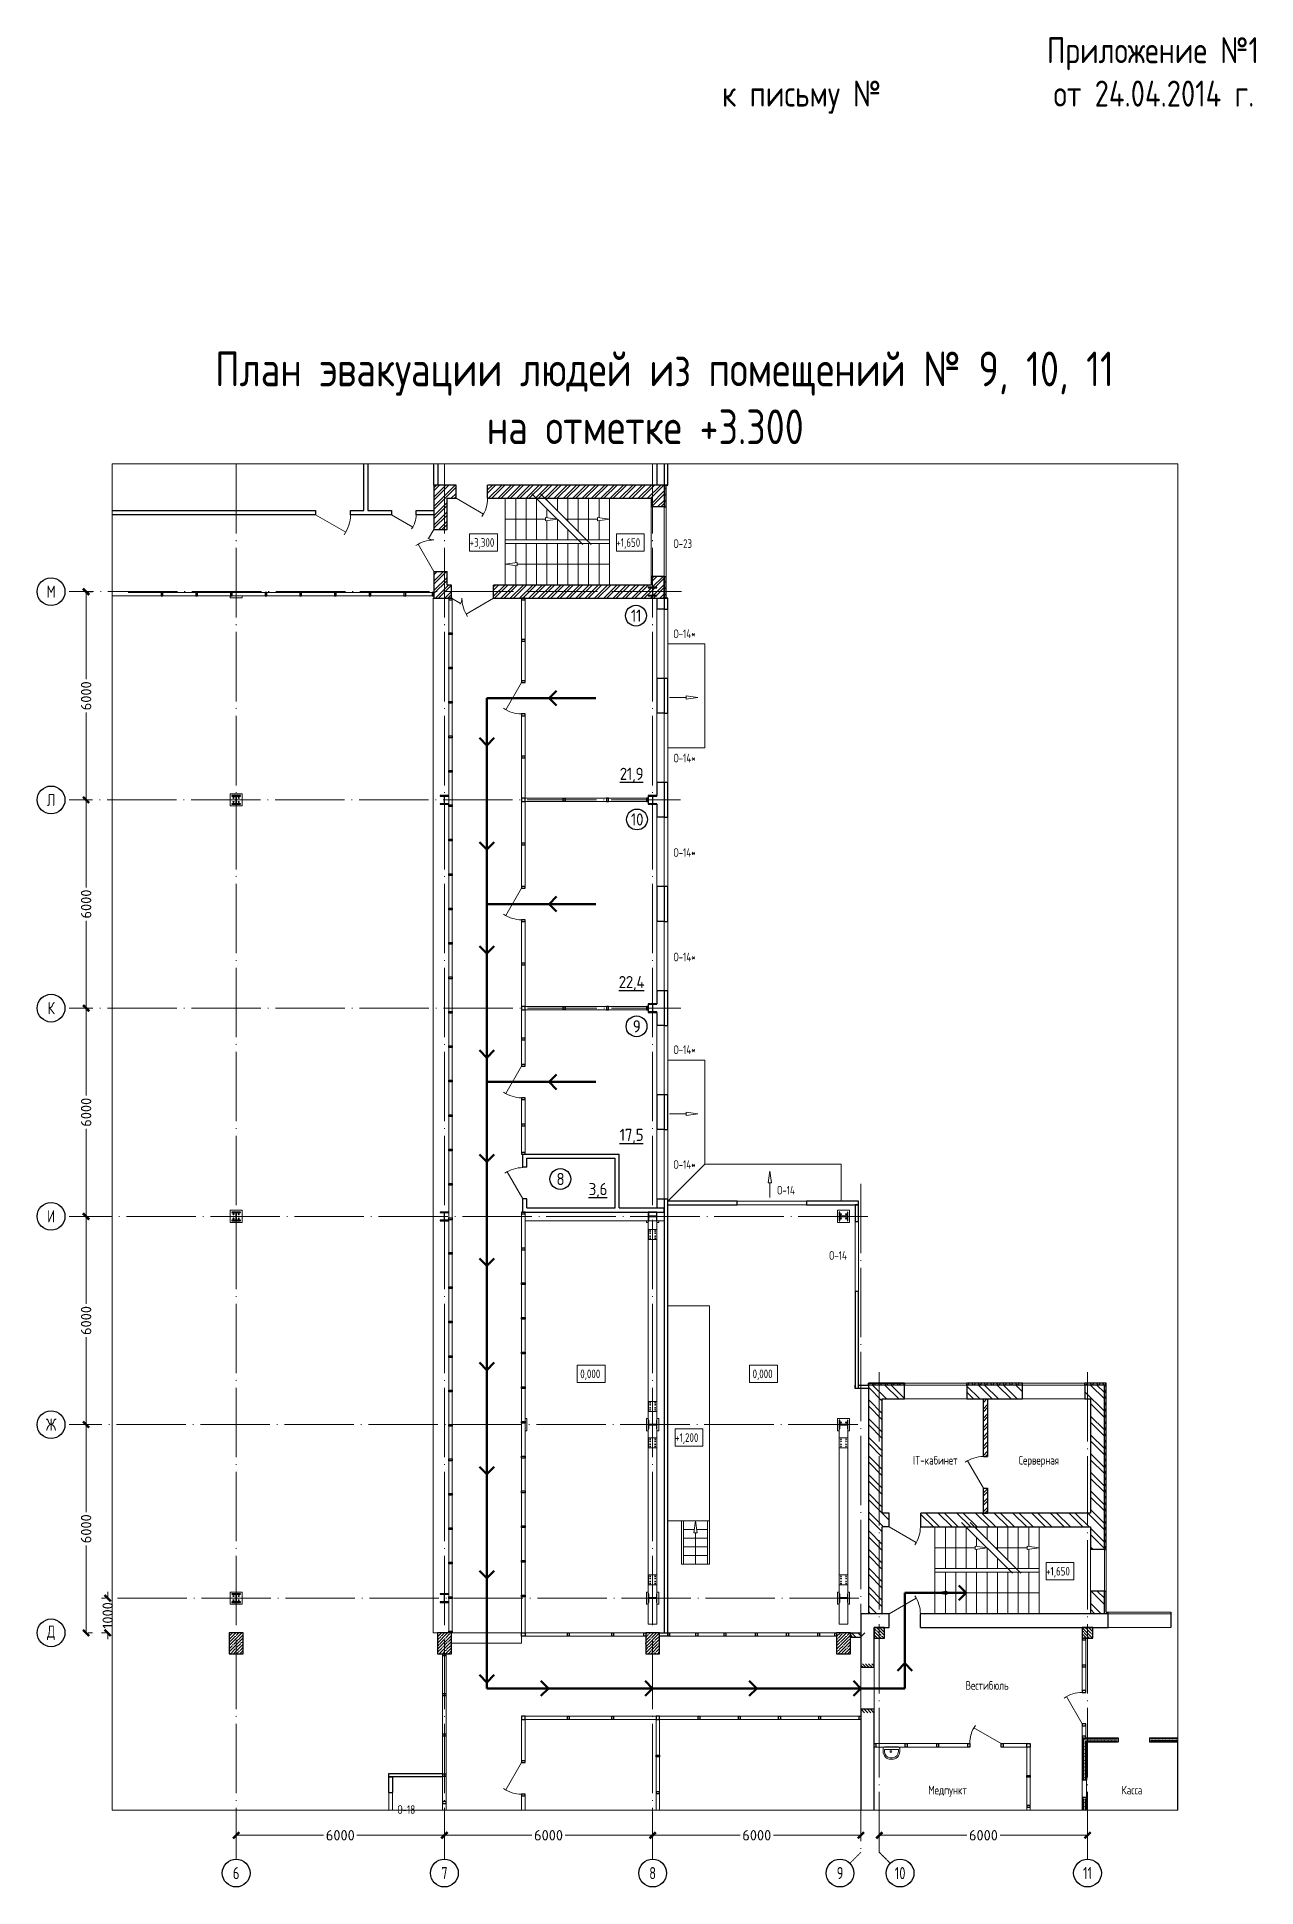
# Model space of a CAD drawing. Extents: x -965262 to 1142518, y -357520 to 71675.
# Drawn here: x -693946 to -658823, y -340597 to -287293 of the extents above; entities that cross this region are included whole.
import ezdxf

# ---------------------------------------------------------------- set-up
doc = ezdxf.new("R2010")
doc.units = 0
doc.header["$LTSCALE"] = 10
doc.linetypes.add('DOTE', pattern=[2.42, 2, -0.2, 0.02, -0.2])
doc.layers.get('0').update_dxf_attribs({"linetype": 'CONTINUOUS', "lineweight": 30})
doc.layers.get('Defpoints').update_dxf_attribs({"linetype": 'CONTINUOUS'})
doc.layers.add('DOTE', color=7, linetype='DOTE', lineweight=9)
doc.styles.add('GOST 2.304', font='isocpeur.ttf', dxfattribs={"width": 0.75, "height": 250})
doc.styles.add('GOST-2.304_Type-B', font='isocpeur.ttf', dxfattribs={"width": 0.9})
doc.styles.get("Standard").update_dxf_attribs({"font": 'isocpeur.ttf', "height": 300})
doc.styles.add('ГОСТ 2м', font='isocpeur.ttf', dxfattribs={"width": 0.8, "height": 250})
doc.dimstyles.get("Standard").update_dxf_attribs({"dimscale": 100, "dimtxt": 300, "dimasz": 1.8, "dimexe": 1.8, "dimexo": 0.625, "dimgap": 0.9, "dimtad": 0, "dimdec": 0, "dimzin": 0, "dimdsep": 46, "dimtxsty": 'Standard', "dimblk": 'ARCHTICK', "dimcen": 0.9, "dimclrd": 256, "dimclre": 256, "dimclrt": 256, "dimadec": 0, "dimazin": 0, "dimtfac": 1, "dimtdec": 0, "dimtofl": 0, "dimtmove": 0, "dimatfit": 3, "dimfxl": 1, "dimtolj": 1, "dimtzin": 0, "dimlwd": 15, "dimlwe": 15, "dimarcsym": 0})
pattern_1 = [(135, (-663827.41, -348394.52), (-89.8026, -89.8026), []), (135, (-663827.41, -348304.72), (-89.8026, -89.8026), [158.75, -31.75, 0, -31.75])]
pattern_2 = [(45, (-663827.41, -348394.52), (-89.80256, 89.80256), []), (45, (-663737.6, -348394.52), (-89.80256, 89.80256), [158.75, -31.75, 0, -31.75])]
pattern_3 = [(135, (-138022.71, -133422.75), (-89.80256, -89.80256), []), (225, (-138022.71, -133422.75), (89.80256, -89.80256), [])]
pattern_4 = [(135, (-1325158.495, -438900.225), (-44.9012806, -44.9012806), [])]

msp = doc.modelspace()

# ---------------------------------------------------------------- texts
at = {"lineweight": 0, "style": 'GOST 2.304', "width": 0.75}
for s, p in [('+3,300', (-681481.2, -301983.2)), ('+1,650', (-677251.5, -301983.2)), ('0,000', (-678293.7, -325936.7)), ('0,000', (-673328.3, -325936.7)), ('+1,200', (-675559.6, -327773.9)), ('            IT-кабинет', (-670138.7, -328426.4, -3259.8)), ('            Серверная', (-667092.5, -328426.4, -3259.8)), ('+1,650', (-664871.5, -331623.2)), ('            Вестибюль', (-668623.1, -334914.9, -3259.8)), ('Медпункт', (-668265.2, -337930, -3259.8)), ('   Касса', (-663051.8, -337930, -3524.7))]:
    msp.add_text(s, height=250, dxfattribs=at).set_placement(p)
at = {"color": 5, "width": 0.75}
for s, p in [('О-23', (-675605.3, -302015.7, 13217.7)), ('О-14*', (-675605.3, -304613.1, 13217.7)), ('О-14*', (-675605.3, -308195, 13217.7)), ('О-14*', (-675605.3, -310916.1, 13217.7)), ('О-14*', (-675605.3, -313926, 13217.7)), ('О-14*', (-675605.3, -316597.8, 13217.7)), ('О-14*', (-675605.3, -319906, 13217.7)), ('О-14', (-672618, -320645.9, 8506.7)), ('О-14', (-671120.3, -322525.3, 8506.7)), ('О-18', (-683558, -338491.1, 14803.3))]:
    msp.add_text(s, height=250, dxfattribs=at).set_placement(p)
at = {"color": 6, "lineweight": 30, "attachment_point": 1, "style": 'ГОСТ 2м'}
for s, insert, char_height in [('\\pi26167;Приложение №1 \\P\\pi16807;к письму №             от 24.04.2014 г.', (-691014.1, -287297.9), 750), ('\\pi3623.4;План эвакуации людей из помещений № 9, 10, 11\\P\\pi10943; на отметке +3.300', (-692439.1, -296357.3), 1000)]:
    msp.add_mtext_dynamic_manual_height_columns(s, width=31806.761, gutter_width=1250, heights=[0], dxfattribs=dict(at, insert=insert, char_height=char_height))
at = {"char_height": 350, "attachment_point": 5, "style": 'GOST-2.304_Type-B'}
for s, insert, width in [('{\\fISOCPEUR|b0|i0|c204|p34;\\T0.95;11}', (-676688, -303966.3, 4711.1), 800), ('{\\fISOCPEUR|b0|i0|c204|p34;\\T0.95;\\L21\\fISOCPEUR|b0|i0|c0|p34;,\\fISOCPEUR|b0|i0|c204|p34;9}', (-676818.2, -308564, -6519.6), 2000), ('{\\fISOCPEUR|b0|i0|c204|p34;\\T0.95;10}', (-676657.8, -309837.9, 4711.1), 800), ('{\\fISOCPEUR|b0|i0|c204|p34;\\T0.95;\\L22\\fISOCPEUR|b0|i0|c0|p34;,\\fISOCPEUR|b0|i0|c204|p34;4}', (-676818.2, -314564, -6519.6), 2000), ('{\\fISOCPEUR|b0|i0|c204|p34;\\T0.95;9}', (-676670.3, -315799.2, 4711.1), 800), ('{\\fISOCPEUR|b0|i0|c204|p34;\\T0.95;\\L17\\fISOCPEUR|b0|i0|c0|p34;,\\fISOCPEUR|b0|i0|c204|p34;5}', (-676818.2, -318966.3, -5068.3), 2000), ('{\\fISOCPEUR|b0|i0|c204|p34;\\T0.95;8}', (-678867.3, -320198, -1808.5), 800), ('{\\fISOCPEUR|b0|i0|c204|p34;\\T0.95;\\L3\\fISOCPEUR|b0|i0|c0|p34;,\\fISOCPEUR|b0|i0|c204|p34;6}', (-677786.3, -320529.2, -5068.3), 2000)]:
    msp.add_mtext(s, dxfattribs=dict(at, insert=insert, width=width))
at = {"layer": 'DOTE', "linetype": 'Continuous', "lineweight": 30, "ltscale": 100, "char_height": 350, "width": 800, "attachment_point": 5, "style": 'GOST 2.304'}
for s, insert in [('М', (-693538.9, -303274.5)), ('Л', (-693538.9, -309274.5)), ('К', (-693538.9, -315274.5)), ('И', (-693538.9, -321274.5)), ('Ж', (-693538.9, -327274.5)), ('Д', (-693538.9, -333274.5)), ('6', (-688207.4, -340197.4, -1451.3)), ('7', (-682207.4, -340197.4, -1451.3)), ('8', (-676207.4, -340197.4, -1451.3)), ('9', (-670807.4, -340197.4, -1451.3)), ('10', (-669077.4, -340197.4, -1451.3)), ('11', (-663677.4, -340197.4, -1451.3))]:
    msp.add_mtext(s, dxfattribs=dict(at, insert=insert))

# ---------------------------------------------------------------- blocks, each defined once
blk = doc.blocks.new('_ArchTick')
at = {"color": 0, "linetype": 'ByBlock', "lineweight": 0, "const_width": 0.4}
blk.add_lwpolyline([(-0.5, -0.5), (0.5, 0.5)], dxfattribs=at)
blk = doc.blocks.new('*D2648')
at = {"lineweight": 15, "transparency": 16777216}
for p, q in [((-669677, -339045), (-669677, -338927)), ((-663677, -339045), (-663677, -338927)), ((-669677, -339107), (-667157, -339107)), ((-663677, -339107), (-666197, -339107))]:
    blk.add_line(p, q, dxfattribs=at)
at = {"layer": 'Defpoints', "color": 0, "lineweight": 30, "transparency": 16777216}
for p in [(-669677, -339107), (-669677, -339107), (-663677, -339107)]:
    blk.add_point(p, dxfattribs=at)
at = {"lineweight": 15, "transparency": 16777216, "xscale": 180, "yscale": 180, "zscale": 180, "rotation": 180}
blk.add_blockref('_ArchTick', (-669677, -339107), dxfattribs=at)
at = {"lineweight": 15, "transparency": 16777216, "xscale": 180, "yscale": 180, "zscale": 180}
blk.add_blockref('_ArchTick', (-663677, -339107), dxfattribs=at)
at = {"lineweight": 15, "transparency": 16777216, "insert": (-666677, -339107), "char_height": 300, "attachment_point": 5}
blk.add_mtext('\\A1;6000', dxfattribs=at)
blk = doc.blocks.new('*D2649')
at = {"lineweight": 15, "transparency": 16777216}
for p, q in [((-676207, -339045), (-676207, -338927)), ((-670207, -339045), (-670207, -338927)), ((-676207, -339107), (-673687, -339107)), ((-670207, -339107), (-672727, -339107))]:
    blk.add_line(p, q, dxfattribs=at)
at = {"layer": 'Defpoints', "color": 0, "lineweight": 30, "transparency": 16777216}
for p in [(-676207, -339107), (-676207, -339107), (-670207, -339107)]:
    blk.add_point(p, dxfattribs=at)
at = {"lineweight": 15, "transparency": 16777216, "xscale": 180, "yscale": 180, "zscale": 180, "rotation": 180}
blk.add_blockref('_ArchTick', (-676207, -339107), dxfattribs=at)
at = {"lineweight": 15, "transparency": 16777216, "xscale": 180, "yscale": 180, "zscale": 180}
blk.add_blockref('_ArchTick', (-670207, -339107), dxfattribs=at)
at = {"lineweight": 15, "transparency": 16777216, "insert": (-673207, -339107), "char_height": 300, "attachment_point": 5}
blk.add_mtext('\\A1;6000', dxfattribs=at)
blk = doc.blocks.new('*D2650')
at = {"lineweight": 15, "transparency": 16777216}
for p, q in [((-682207, -339045), (-682207, -338927)), ((-676207, -339045), (-676207, -338927)), ((-682207, -339107), (-679687, -339107)), ((-676207, -339107), (-678727, -339107))]:
    blk.add_line(p, q, dxfattribs=at)
at = {"layer": 'Defpoints', "color": 0, "lineweight": 30, "transparency": 16777216}
for p in [(-682207, -339107), (-682207, -339107), (-676207, -339107)]:
    blk.add_point(p, dxfattribs=at)
at = {"lineweight": 15, "transparency": 16777216, "xscale": 180, "yscale": 180, "zscale": 180, "rotation": 180}
blk.add_blockref('_ArchTick', (-682207, -339107), dxfattribs=at)
at = {"lineweight": 15, "transparency": 16777216, "xscale": 180, "yscale": 180, "zscale": 180}
blk.add_blockref('_ArchTick', (-676207, -339107), dxfattribs=at)
at = {"lineweight": 15, "transparency": 16777216, "insert": (-679207, -339107), "char_height": 300, "attachment_point": 5}
blk.add_mtext('\\A1;6000', dxfattribs=at)
blk = doc.blocks.new('*D2651')
at = {"lineweight": 15, "transparency": 16777216}
for p, q in [((-688207, -339045), (-688207, -338927)), ((-682207, -339045), (-682207, -338927)), ((-688207, -339107), (-685687, -339107)), ((-682207, -339107), (-684727, -339107))]:
    blk.add_line(p, q, dxfattribs=at)
at = {"layer": 'Defpoints', "color": 0, "lineweight": 30, "transparency": 16777216}
for p in [(-688207, -339107), (-688207, -339107), (-682207, -339107)]:
    blk.add_point(p, dxfattribs=at)
at = {"lineweight": 15, "transparency": 16777216, "xscale": 180, "yscale": 180, "zscale": 180, "rotation": 180}
blk.add_blockref('_ArchTick', (-688207, -339107), dxfattribs=at)
at = {"lineweight": 15, "transparency": 16777216, "xscale": 180, "yscale": 180, "zscale": 180}
blk.add_blockref('_ArchTick', (-682207, -339107), dxfattribs=at)
at = {"lineweight": 15, "transparency": 16777216, "insert": (-685207, -339107), "char_height": 300, "attachment_point": 5}
blk.add_mtext('\\A1;6000', dxfattribs=at)
blk = doc.blocks.new('*D2652')
at = {"lineweight": 15, "transparency": 16777216}
for p, q in [((-691971, -332275), (-692089, -332275)), ((-691909, -332275), (-691909, -332095)), ((-691971, -333275), (-692089, -333275)), ((-691909, -333275), (-691909, -333455))]:
    blk.add_line(p, q, dxfattribs=at)
at = {"layer": 'Defpoints', "color": 0, "lineweight": 30, "transparency": 16777216}
for p in [(-691909, -332275), (-691909, -332275), (-691909, -333275, 1451)]:
    blk.add_point(p, dxfattribs=at)
at = {"lineweight": 15, "transparency": 16777216, "xscale": 180, "yscale": 180, "zscale": 180}
for p, rotation in [((-691909, -332275), 270), ((-691909, -333275), 90)]:
    blk.add_blockref('_ArchTick', p, dxfattribs=dict(at, rotation=rotation))
at = {"lineweight": 15, "transparency": 16777216, "insert": (-691909, -332775), "char_height": 300, "attachment_point": 5, "rotation": 90}
blk.add_mtext('\\A1;1000', dxfattribs=at)
blk = doc.blocks.new('*D2653')
at = {"lineweight": 15, "transparency": 16777216}
for p, q in [((-692531, -327275), (-692531, -329795)), ((-692469, -327275), (-692351, -327275)), ((-692531, -333275), (-692531, -330755)), ((-692469, -333275), (-692351, -333275))]:
    blk.add_line(p, q, dxfattribs=at)
at = {"layer": 'Defpoints', "color": 0, "lineweight": 30, "transparency": 16777216}
for p in [(-692531, -327275), (-692531, -327275), (-692531, -333275, 1451)]:
    blk.add_point(p, dxfattribs=at)
at = {"lineweight": 15, "transparency": 16777216, "xscale": 180, "yscale": 180, "zscale": 180}
for p, rotation in [((-692531, -327275), 90), ((-692531, -333275), 270)]:
    blk.add_blockref('_ArchTick', p, dxfattribs=dict(at, rotation=rotation))
at = {"lineweight": 15, "transparency": 16777216, "insert": (-692531, -330275), "char_height": 300, "attachment_point": 5, "rotation": 90}
blk.add_mtext('\\A1;6000', dxfattribs=at)
blk = doc.blocks.new('*D2654')
at = {"lineweight": 15, "transparency": 16777216}
for p, q in [((-692531, -321275), (-692531, -323795)), ((-692469, -321275), (-692351, -321275)), ((-692531, -327275), (-692531, -324755)), ((-692469, -327275), (-692351, -327275))]:
    blk.add_line(p, q, dxfattribs=at)
at = {"layer": 'Defpoints', "color": 0, "lineweight": 30, "transparency": 16777216}
for p in [(-692531, -321275), (-692531, -321275), (-692531, -327275, 1451)]:
    blk.add_point(p, dxfattribs=at)
at = {"lineweight": 15, "transparency": 16777216, "xscale": 180, "yscale": 180, "zscale": 180}
for p, rotation in [((-692531, -321275), 90), ((-692531, -327275), 270)]:
    blk.add_blockref('_ArchTick', p, dxfattribs=dict(at, rotation=rotation))
at = {"lineweight": 15, "transparency": 16777216, "insert": (-692531, -324275), "char_height": 300, "attachment_point": 5, "rotation": 90}
blk.add_mtext('\\A1;6000', dxfattribs=at)
blk = doc.blocks.new('*D2655')
at = {"lineweight": 15, "transparency": 16777216}
for p, q in [((-692531, -315275), (-692531, -317795)), ((-692469, -315275), (-692351, -315275)), ((-692531, -321275), (-692531, -318755)), ((-692469, -321275), (-692351, -321275))]:
    blk.add_line(p, q, dxfattribs=at)
at = {"layer": 'Defpoints', "color": 0, "lineweight": 30, "transparency": 16777216}
for p in [(-692531, -315275), (-692531, -315275), (-692531, -321275, 1451)]:
    blk.add_point(p, dxfattribs=at)
at = {"lineweight": 15, "transparency": 16777216, "xscale": 180, "yscale": 180, "zscale": 180}
for p, rotation in [((-692531, -315275), 90), ((-692531, -321275), 270)]:
    blk.add_blockref('_ArchTick', p, dxfattribs=dict(at, rotation=rotation))
at = {"lineweight": 15, "transparency": 16777216, "insert": (-692531, -318275), "char_height": 300, "attachment_point": 5, "rotation": 90}
blk.add_mtext('\\A1;6000', dxfattribs=at)
blk = doc.blocks.new('*D2656')
at = {"lineweight": 15, "transparency": 16777216}
for p, q in [((-692531, -309275), (-692531, -311795)), ((-692469, -309275), (-692351, -309275)), ((-692531, -315275), (-692531, -312755)), ((-692469, -315275), (-692351, -315275))]:
    blk.add_line(p, q, dxfattribs=at)
at = {"layer": 'Defpoints', "color": 0, "lineweight": 30, "transparency": 16777216}
for p in [(-692531, -309275), (-692531, -309275), (-692531, -315275, 1451)]:
    blk.add_point(p, dxfattribs=at)
at = {"lineweight": 15, "transparency": 16777216, "xscale": 180, "yscale": 180, "zscale": 180}
for p, rotation in [((-692531, -309275), 90), ((-692531, -315275), 270)]:
    blk.add_blockref('_ArchTick', p, dxfattribs=dict(at, rotation=rotation))
at = {"lineweight": 15, "transparency": 16777216, "insert": (-692531, -312275), "char_height": 300, "attachment_point": 5, "rotation": 90}
blk.add_mtext('\\A1;6000', dxfattribs=at)
blk = doc.blocks.new('*D2657')
at = {"lineweight": 15, "transparency": 16777216}
for p, q in [((-692531, -303275), (-692531, -305795)), ((-692469, -303275), (-692351, -303275)), ((-692531, -309275), (-692531, -306755)), ((-692469, -309275), (-692351, -309275))]:
    blk.add_line(p, q, dxfattribs=at)
at = {"layer": 'Defpoints', "color": 0, "lineweight": 30, "transparency": 16777216}
for p in [(-692531, -303275), (-692531, -303275), (-692531, -309275, 1451)]:
    blk.add_point(p, dxfattribs=at)
at = {"lineweight": 15, "transparency": 16777216, "xscale": 180, "yscale": 180, "zscale": 180}
for p, rotation in [((-692531, -303275), 90), ((-692531, -309275), 270)]:
    blk.add_blockref('_ArchTick', p, dxfattribs=dict(at, rotation=rotation))
at = {"lineweight": 15, "transparency": 16777216, "insert": (-692531, -306275), "char_height": 300, "attachment_point": 5, "rotation": 90}
blk.add_mtext('\\A1;6000', dxfattribs=at)

# ---------------------------------------------------------------- dimensions: what is measured, and where the dimension line sits
at = {"lineweight": 15}
for base, p1, p2, picture, middle in [((-692531.3, -303274.5, -4711.1), (-692531.3, -309274.5, -3259.8), (-692531.3, -303274.5, -4711.1), '*D2657', (-692531.3, -306274.5, -4711.1)), ((-692531.3, -309274.5, -4711.1), (-692531.3, -315274.5, -3259.8), (-692531.3, -309274.5, -4711.1), '*D2656', (-692531.3, -312274.5, -4711.1)), ((-692531.3, -315274.5, -4711.1), (-692531.3, -321274.5, -3259.8), (-692531.3, -315274.5, -4711.1), '*D2655', (-692531.3, -318274.5, -4711.1)), ((-692531.3, -321274.5, -4711.1), (-692531.3, -327274.5, -3259.8), (-692531.3, -321274.5, -4711.1), '*D2654', (-692531.3, -324274.5, -4711.1)), ((-692531.3, -327274.5, -4711.1), (-692531.3, -333274.5, -3259.8), (-692531.3, -327274.5, -4711.1), '*D2653', (-692531.3, -330274.5, -4711.1)), ((-691908.5, -332274.5, -4711.1), (-691908.5, -333274.5, -3259.8), (-691908.5, -332274.5, -4711.1), '*D2652', (-691908.5, -332774.5, -4711.1))]:
    dim = msp.add_linear_dim(base=base, p1=p1, p2=p2, angle=90, dimstyle='Standard', dxfattribs=at)
    dim.commit()
    dim.dimension.update_dxf_attribs({"geometry": picture, "text_midpoint": middle})
for base, p1, p2, picture, middle in [((-688207.4, -339107), (-682207.4, -339107), (-688207.4, -339107), '*D2651', (-685207.4, -339107)), ((-682207.4, -339107), (-676207.4, -339107), (-682207.4, -339107), '*D2650', (-679207.4, -339107)), ((-676207.4, -339107), (-670207.4, -339107), (-676207.4, -339107), '*D2649', (-673207.4, -339107)), ((-669677.4, -339107), (-663677.4, -339107), (-669677.4, -339107), '*D2648', (-666677.4, -339107))]:
    dim = msp.add_linear_dim(base=base, p1=p1, p2=p2, dimstyle='Standard', dxfattribs=at)
    dim.commit()
    dim.dimension.update_dxf_attribs({"geometry": picture, "text_midpoint": middle})

# ---------------------------------------------------------------- hatches: boundary and pattern name
at = {"lineweight": 15}
h = msp.add_hatch(dxfattribs=at)
h.set_pattern_fill('ANSI32', color=1, scale=20)
h.set_pattern_definition([(45, (-676075.17, -300845.99), (-134.704, 134.704), []), (45, (-675985.36, -300845.99), (-134.704, 134.704), [])])
h.paths.add_polyline_path([(-675872.4, -300834.5), (-676252.4, -300834.5), (-676252.4, -300854.5), (-675872.4, -300854.5)], flags=17)
h.paths.add_polyline_path([(-675872.4, -302834.5), (-676252.4, -302834.5), (-676252.4, -302854.5), (-675872.4, -302854.5)])
h.paths.add_polyline_path([(-682132.4, -300584.5), (-681872.4, -300584.5), (-681872.4, -300204.5), (-682512.4, -300204.5), (-682512.4, -301484.5), (-682132.4, -301484.5)])
h.paths.add_polyline_path([(-682512.4, -303464.5), (-682082.4, -303464.5), (-682082.4, -303464.5), (-682002.4, -303464.5), (-682002.4, -303084.5), (-682132.4, -303084.5), (-682132.4, -302694.5), (-682512.4, -302694.5)])
h.paths.add_polyline_path([(-675872.4, -303464.5), (-675872.4, -302854.5), (-676252.4, -302854.5), (-676252.4, -303084.5), (-680792.4, -303084.5), (-680792.4, -303464.5)])
h.paths.add_polyline_path([(-676332.4, -303385.5), (-676231.9, -303385.5, 0.4142136), (-676211.9, -303365.5), (-676211.9, -303183.5, 0.4142136), (-676231.9, -303163.5), (-676332.4, -303163.5), (-676332.4, -303149.5), (-676082.4, -303149.5), (-676082.4, -303163.5), (-676182.9, -303163.5, 0.4142136), (-676202.9, -303183.5), (-676202.9, -303365.5, 0.4142136), (-676182.9, -303385.5), (-676082.4, -303385.5), (-676082.4, -303399.5), (-676332.4, -303399.5)], flags=16)
h.paths.add_polyline_path([(-680962.4, -300204.5), (-680962.4, -300584.5), (-676252.4, -300584.5), (-676252.4, -300854.5), (-675872.4, -300854.5), (-675872.4, -300204.5)])
h = msp.add_hatch(dxfattribs=at)
h.set_pattern_fill('ANSI37', color=256, scale=40)
h.set_pattern_definition([(45, (-675845.38, -300840.77), (-89.8026, 89.8026), []), (135, (-675845.38, -300840.77), (-89.8026, -89.8026), [])])
h.paths.add_polyline_path([(-675822.4, -300834.5), (-675872.4, -300834.5), (-675872.4, -300854.5), (-675822.4, -300854.5)], flags=17)
h.paths.add_polyline_path([(-675822.4, -302834.5), (-675872.4, -302834.5), (-675872.4, -302854.5), (-675822.4, -302854.5)])
h.paths.add_polyline_path([(-675872.4, -300854.5), (-675822.4, -300854.5), (-675822.4, -300204.5), (-675872.4, -300204.5)])
h.paths.add_polyline_path([(-675872.4, -303274.5), (-675822.4, -303274.5), (-675822.4, -302854.5), (-675872.4, -302854.5)])
h.paths.add_polyline_path([(-675822.4, -303274.5), (-675872.4, -303274.5), (-675872.4, -303464.5), (-675822.4, -303464.5)])
h = msp.add_hatch(dxfattribs=at)
h.set_pattern_fill('ANSI37', color=256, scale=40, angle=90, style=0)
h.set_pattern_definition(pattern_3)
h.paths.add_polyline_path([(-668952.3, -326084.5), (-669992.4, -326084.5), (-669992.4, -326134.5), (-668952.3, -326134.5)])
h.paths.add_polyline_path([(-667152.3, -326084.5), (-667152.3, -326134.5), (-665552.3, -326134.5), (-665552.3, -326084.5)])
h = msp.add_hatch(dxfattribs=at)
h.set_pattern_fill('ANSI32', color=4, scale=40, angle=90, style=0)
h.set_pattern_definition([(135, (-669368.5, -330053.1), (-269.408, -269.408), []), (135, (-669368.5, -329873.48), (-269.408, -269.408), [])])
h.paths.add_polyline_path([(-669342.1, -329824.5), (-669392.1, -329824.5), (-669392.1, -330224.5), (-669342.1, -330224.5)], flags=17)
h.paths.add_polyline_path([(-668142.1, -329824.5), (-668482.1, -329824.5), (-668482.1, -330224.5), (-668142.1, -330224.5)])
h.paths.add_polyline_path([(-669677.4, -330874.5), (-669992.4, -330874.5), (-669992.4, -332074.5), (-669677.4, -332074.5)])
h.paths.add_polyline_path([(-669592.4, -330874.5), (-669677.4, -330874.5), (-669677.4, -332074.5), (-669592.4, -332074.5)])
h.paths.add_polyline_path([(-669677.4, -332274.5), (-669992.4, -332274.5), (-669992.4, -332724.5), (-669677.4, -332724.5)])
h.paths.add_polyline_path([(-669592.4, -332274.5), (-669677.4, -332274.5), (-669677.4, -332724.5), (-669592.4, -332724.5)])
h.paths.add_polyline_path([(-669592.4, -332074.5), (-669677.4, -332074.5), (-669677.4, -332274.5), (-669592.4, -332274.5)])
h.paths.add_polyline_path([(-669677.4, -332074.5), (-669992.4, -332074.5), (-669992.4, -332274.5), (-669677.4, -332274.5)])
h.paths.add_polyline_path([(-663192.4, -332274.5), (-663592.4, -332274.5), (-663592.4, -332724.5), (-663192.4, -332724.5)])
h.paths.add_polyline_path([(-663677.4, -329824.5), (-668142.1, -329824.5), (-668142.1, -330224.5), (-663677.4, -330224.5)])
h.paths.add_polyline_path([(-669677.4, -327274.5), (-669992.4, -327274.5), (-669992.4, -330874.5), (-669677.4, -330874.5)])
h.paths.add_polyline_path([(-669342.1, -329824.5), (-669592.4, -329824.5), (-669592.4, -327274.5), (-669677.4, -327274.5), (-669677.4, -330874.5), (-669592.4, -330874.5), (-669592.4, -330224.5), (-669342.1, -330224.5)])
h.paths.add_polyline_path([(-669677.4, -326134.5), (-669992.4, -326134.5), (-669992.4, -327274.5), (-669677.4, -327274.5)])
h.paths.add_polyline_path([(-668952.3, -326134.5), (-669677.4, -326134.5), (-669677.4, -327274.5), (-669592.4, -327274.5), (-669592.4, -326534.5), (-668952.3, -326534.5)])
h.paths.add_polyline_path([(-665552.3, -326134.5), (-667152.3, -326134.5), (-667152.3, -326534.5), (-665552.3, -326534.5)])
h.paths.add_polyline_path([(-663192.4, -326134.5), (-663677.4, -326134.5), (-663677.4, -326534.5), (-663592.4, -326534.5), (-663592.4, -327274.5), (-663192.4, -327274.5)])
h.paths.add_polyline_path([(-663677.4, -326134.5), (-663752.3, -326134.5), (-663752.3, -326534.5), (-663677.4, -326534.5)])
h.paths.add_polyline_path([(-663192.4, -332074.5), (-663592.4, -332074.5), (-663592.4, -332274.5), (-663192.4, -332274.5)])
h.paths.add_polyline_path([(-663592.4, -330874.5), (-663192.4, -330874.5), (-663192.4, -327274.5), (-663592.4, -327274.5), (-663592.4, -329824.5), (-663677.4, -329824.5), (-663677.4, -330224.5), (-663592.4, -330224.5)])
h = msp.add_hatch(dxfattribs=at)
h.set_pattern_fill('ANSI37', color=256, scale=40, angle=90, style=0)
h.set_pattern_definition(pattern_3)
h.paths.add_polyline_path([(-663752.3, -326134.5), (-663752.3, -326084.5), (-663142.7, -326084.5), (-663142.7, -330874.5), (-663192.4, -330874.5), (-663192.4, -326134.5), (-663751.9, -326134.5), (-663751.9, -326084.5)])
h = msp.add_hatch(dxfattribs=at)
h.set_pattern_fill('ANSI32', color=1, scale=20)
h.set_pattern_definition([(45, (-1325158.5, -438399.02), (-134.70384, 134.70384), []), (45, (-1325068.7, -438399.02), (-134.70384, 134.70384), [])])
h.paths.add_polyline_path([(-666557.5, -329094.6), (-666677.5, -329094.6), (-666677.5, -329104.6), (-666557.5, -329104.6)], flags=17)
h.paths.add_polyline_path([(-666557.5, -326534.5), (-666677.5, -326534.5), (-666677.5, -328194.6), (-666557.5, -328194.6)])
h.paths.add_polyline_path([(-666557.5, -329094.6), (-666677.5, -329094.6), (-666677.5, -329824.5), (-666557.5, -329824.5)])
h = msp.add_hatch(dxfattribs=at)
h.set_pattern_fill('ANSI35', color=256, scale=20, angle=90, style=0)
h.set_pattern_definition(pattern_1)
h.paths.add_polyline_path([(-669677.4, -333124.5), (-669827.4, -333124.5), (-669827.4, -333274.5), (-669677.4, -333274.5)])
h.paths.add_polyline_path([(-669677.4, -333274.5), (-669827.4, -333274.5), (-669827.4, -333424.5), (-669677.4, -333424.5)])
h.paths.add_polyline_path([(-669527.4, -333274.5), (-669677.4, -333274.5), (-669677.4, -333424.5), (-669527.4, -333424.5)])
h.paths.add_polyline_path([(-669527.4, -333124.5), (-669677.4, -333124.5), (-669677.4, -333274.5), (-669527.4, -333274.5)])
h = msp.add_hatch(dxfattribs=at)
h.set_pattern_fill('ANSI35', color=256, scale=20, angle=90, style=0)
h.set_pattern_definition(pattern_1)
h.paths.add_polyline_path([(-663677.4, -333124.5), (-663827.4, -333124.5), (-663827.4, -333274.5), (-663677.4, -333274.5)])
h.paths.add_polyline_path([(-663677.4, -333274.5), (-663827.4, -333274.5), (-663827.4, -333424.5), (-663677.4, -333424.5)])
h.paths.add_polyline_path([(-663527.4, -333274.5), (-663677.4, -333274.5), (-663677.4, -333424.5), (-663527.4, -333424.5)])
h.paths.add_polyline_path([(-663527.4, -333124.5), (-663677.4, -333124.5), (-663677.4, -333274.5), (-663527.4, -333274.5)])
h = msp.add_hatch(dxfattribs=at)
h.set_pattern_fill('ANSI35', color=256, scale=20, style=0)
h.set_pattern_definition(pattern_2)
h.paths.add_polyline_path([(-688007.4, -333274.5), (-688407.4, -333274.5), (-688407.4, -333874.5), (-688007.4, -333874.5)])
h = msp.add_hatch(dxfattribs=at)
h.set_pattern_fill('ANSI35', color=256, scale=20, style=0)
h.set_pattern_definition(pattern_2)
h.paths.add_polyline_path([(-682007.4, -333274.5), (-682407.4, -333274.5), (-682407.4, -333874.5), (-682007.4, -333874.5)])
h = msp.add_hatch(dxfattribs=at)
h.set_pattern_fill('ANSI35', color=256, scale=20, style=0)
h.set_pattern_definition(pattern_2)
h.paths.add_polyline_path([(-676007.4, -333274.5), (-676407.4, -333274.5), (-676407.4, -333874.5), (-676007.4, -333874.5)])
h = msp.add_hatch(dxfattribs=at)
h.set_pattern_fill('ANSI35', color=256, scale=20, style=0)
h.set_pattern_definition(pattern_2)
h.paths.add_polyline_path([(-670507.4, -333274.5), (-670907.4, -333274.5), (-670907.4, -333874.5), (-670507.4, -333874.5)])
h = msp.add_hatch(dxfattribs=at)
h.set_pattern_fill('ANSI32', color=1, scale=20, angle=90, style=0)
h.set_pattern_definition([(135, (-943459.99, -386363.16), (-134.70384, -134.70384), []), (135, (-943459.99, -386273.36), (-134.70384, -134.70384), [])])
h.paths.add_polyline_path([(-670207.4, -333394.5), (-670507.4, -333394.5), (-670507.4, -333274.5), (-670207.4, -333274.5)])
h = msp.add_hatch()
h.set_pattern_fill('ANSI31', color=3, scale=20, angle=90)
h.set_pattern_definition(pattern_4)
h.paths.add_polyline_path([(-670127.1, -334164.9), (-669827.1, -334164.9), (-669827.4, -334274.5), (-670127.1, -334274.5)])
h.paths.add_polyline_path([(-670207.1, -334164.9), (-670127.1, -334164.9), (-670127.1, -334274.5), (-670207.4, -334274.5)])
h = msp.add_hatch()
h.set_pattern_fill('ANSI31', color=3, scale=20, angle=90)
h.set_pattern_definition(pattern_4)
h.paths.add_polyline_path([(-670126.7, -335475.1), (-669826.7, -335475.1), (-669826.7, -335575.1), (-670126.7, -335575.1)])
h.paths.add_polyline_path([(-670206.7, -335475.1), (-670126.7, -335475.1), (-670126.7, -335575.1), (-670206.7, -335575.1)])
h = msp.add_hatch(color=1)
h.dxf.hatch_style = 1
h.paths.add_polyline_path([(-663757.4, -336333.8, 1), (-663767.4, -336333.8, 1)])
h = msp.add_hatch(color=1)
h.dxf.hatch_style = 1
h.paths.add_polyline_path([(-663657.4, -336333.8, 1), (-663667.4, -336333.8, 1)])
h = msp.add_hatch(color=1)
h.dxf.hatch_style = 1
h.paths.add_polyline_path([(-663557.4, -336333.8, 1), (-663567.4, -336333.8, 1)])
h = msp.add_hatch(color=1)
h.dxf.hatch_style = 1
h.paths.add_polyline_path([(-663457.4, -336333.8, 1), (-663467.4, -336333.8, 1)])
h = msp.add_hatch(color=1)
h.dxf.hatch_style = 1
h.paths.add_polyline_path([(-663357.4, -336334, 1), (-663367.4, -336334, 1)])
h = msp.add_hatch(color=1)
h.dxf.hatch_style = 1
h.paths.add_polyline_path([(-663257.4, -336334, 1), (-663267.4, -336334, 1)])
h = msp.add_hatch(color=1)
h.dxf.hatch_style = 1
h.paths.add_polyline_path([(-663157.4, -336334.1, 1), (-663167.4, -336334.1, 1)])
h = msp.add_hatch(color=1)
h.dxf.hatch_style = 1
h.paths.add_polyline_path([(-663057.4, -336334, 1), (-663067.4, -336334, 1)])
h = msp.add_hatch(color=1)
h.dxf.hatch_style = 1
h.paths.add_polyline_path([(-662957.4, -336334.1, 1), (-662967.4, -336334.1, 1)])
h = msp.add_hatch(color=1)
h.dxf.hatch_style = 1
h.paths.add_polyline_path([(-662857.4, -336334.1, 1), (-662867.4, -336334.1, 1)])
h = msp.add_hatch(color=1)
h.dxf.hatch_style = 1
h.paths.add_polyline_path([(-661818, -336334.1, 1), (-661828, -336334.1, 1)])
h = msp.add_hatch(color=1)
h.dxf.hatch_style = 1
h.paths.add_polyline_path([(-661718, -336334.1, 1), (-661728, -336334.1, 1)])
h = msp.add_hatch(color=1)
h.dxf.hatch_style = 1
h.paths.add_polyline_path([(-661618, -336334, 1), (-661628, -336334, 1)])
h = msp.add_hatch(color=1)
h.dxf.hatch_style = 1
h.paths.add_polyline_path([(-661518, -336334.1, 1), (-661528, -336334.1, 1)])
h = msp.add_hatch(color=1)
h.dxf.hatch_style = 1
h.paths.add_polyline_path([(-661418, -336334, 1), (-661428, -336334, 1)])
h = msp.add_hatch(color=1)
h.dxf.hatch_style = 1
h.paths.add_polyline_path([(-661318, -336334, 1), (-661328, -336334, 1)])
h = msp.add_hatch(color=1)
h.dxf.hatch_style = 1
h.paths.add_polyline_path([(-661218, -336333.8, 1), (-661228, -336333.8, 1)])
h = msp.add_hatch(color=1)
h.dxf.hatch_style = 1
h.paths.add_polyline_path([(-661118, -336333.8, 1), (-661128, -336333.8, 1)])
h = msp.add_hatch(color=1)
h.dxf.hatch_style = 1
h.paths.add_polyline_path([(-663787.6, -336859.1, 1), (-663797.6, -336859.1, 1)])
h = msp.add_hatch(color=1)
h.dxf.hatch_style = 1
h.paths.add_polyline_path([(-663787.5, -336559.1, 1), (-663797.5, -336559.1, 1)])
h = msp.add_hatch(color=1)
h.dxf.hatch_style = 1
h.paths.add_polyline_path([(-663787.5, -336659.1, 1), (-663797.5, -336659.1, 1)])
h = msp.add_hatch(color=1)
h.dxf.hatch_style = 1
h.paths.add_polyline_path([(-663787.5, -336759.1, 1), (-663797.5, -336759.1, 1)])
h = msp.add_hatch(color=1)
h.dxf.hatch_style = 1
h.paths.add_polyline_path([(-663787.4, -336359.1, 1), (-663797.4, -336359.1, 1)])
h = msp.add_hatch(color=1)
h.dxf.hatch_style = 1
h.paths.add_polyline_path([(-663787.4, -336459.1, 1), (-663797.4, -336459.1, 1)])
h = msp.add_hatch(color=1)
h.dxf.hatch_style = 1
h.paths.add_polyline_path([(-663737.4, -336444.1, 1), (-663747.4, -336444.1, 1)])
h = msp.add_hatch(color=1)
h.dxf.hatch_style = 1
h.paths.add_polyline_path([(-663737.4, -336544.1, 1), (-663747.4, -336544.1, 1)])
h = msp.add_hatch(color=1)
h.dxf.hatch_style = 1
h.paths.add_polyline_path([(-663737.4, -336644.1, 1), (-663747.4, -336644.1, 1)])
h = msp.add_hatch(color=1)
h.dxf.hatch_style = 1
h.paths.add_polyline_path([(-663737.4, -336744.1, 1), (-663747.4, -336744.1, 1)])
h = msp.add_hatch(color=1)
h.dxf.hatch_style = 1
h.paths.add_polyline_path([(-663737.4, -336844.1, 1), (-663747.4, -336844.1, 1)])
h = msp.add_hatch(color=1)
h.dxf.hatch_style = 1
h.paths.add_polyline_path([(-663687.4, -336384.1, 1), (-663677.4, -336384.1, 1)])
h = msp.add_hatch(color=1)
h.dxf.hatch_style = 1
h.paths.add_polyline_path([(-663587.4, -336384.1, 1), (-663577.4, -336384.1, 1)])
h = msp.add_hatch(color=1)
h.dxf.hatch_style = 1
h.paths.add_polyline_path([(-663487.4, -336384.1, 1), (-663477.4, -336384.1, 1)])
h = msp.add_hatch(color=1)
h.dxf.hatch_style = 1
h.paths.add_polyline_path([(-663387.4, -336384.1, 1), (-663377.4, -336384.1, 1)])
h = msp.add_hatch(color=1)
h.dxf.hatch_style = 1
h.paths.add_polyline_path([(-663287.4, -336384.1, 1), (-663277.4, -336384.1, 1)])
h = msp.add_hatch(color=1)
h.dxf.hatch_style = 1
h.paths.add_polyline_path([(-663187.4, -336384.1, 1), (-663177.4, -336384.1, 1)])
h = msp.add_hatch(color=1)
h.dxf.hatch_style = 1
h.paths.add_polyline_path([(-663087.4, -336384.1, 1), (-663077.4, -336384.1, 1)])
h = msp.add_hatch(color=1)
h.dxf.hatch_style = 1
h.paths.add_polyline_path([(-662987.4, -336384.1, 1), (-662977.4, -336384.1, 1)])
h = msp.add_hatch(color=1)
h.dxf.hatch_style = 1
h.paths.add_polyline_path([(-662887.4, -336384.1, 1), (-662877.4, -336384.1, 1)])
h = msp.add_hatch(color=1)
h.dxf.hatch_style = 1
h.paths.add_polyline_path([(-661798, -336384.1, 1), (-661808, -336384.1, 1)])
h = msp.add_hatch(color=1)
h.dxf.hatch_style = 1
h.paths.add_polyline_path([(-661698, -336384.1, 1), (-661708, -336384.1, 1)])
h = msp.add_hatch(color=1)
h.dxf.hatch_style = 1
h.paths.add_polyline_path([(-661598, -336384.1, 1), (-661608, -336384.1, 1)])
h = msp.add_hatch(color=1)
h.dxf.hatch_style = 1
h.paths.add_polyline_path([(-661498, -336384.1, 1), (-661508, -336384.1, 1)])
h = msp.add_hatch(color=1)
h.dxf.hatch_style = 1
h.paths.add_polyline_path([(-661398, -336384.1, 1), (-661408, -336384.1, 1)])
h = msp.add_hatch(color=1)
h.dxf.hatch_style = 1
h.paths.add_polyline_path([(-661298, -336384.1, 1), (-661308, -336384.1, 1)])
h = msp.add_hatch(color=1)
h.dxf.hatch_style = 1
h.paths.add_polyline_path([(-661198, -336384.1, 1), (-661208, -336384.1, 1)])
h = msp.add_hatch(color=1)
h.dxf.hatch_style = 1
h.paths.add_polyline_path([(-661098, -336384.1, 1), (-661108, -336384.1, 1)])
h = msp.add_hatch(color=1)
h.dxf.hatch_style = 1
h.paths.add_polyline_path([(-663787.4, -336959.1, 1), (-663797.4, -336959.1, 1)])
h = msp.add_hatch(color=1)
h.dxf.hatch_style = 1
h.paths.add_polyline_path([(-663787.4, -337059.1, 1), (-663797.4, -337059.1, 1)])
h = msp.add_hatch(color=1)
h.dxf.hatch_style = 1
h.paths.add_polyline_path([(-663787.4, -337159.1, 1), (-663797.4, -337159.1, 1)])
h = msp.add_hatch(color=1)
h.dxf.hatch_style = 1
h.paths.add_polyline_path([(-663787.4, -337259.1, 1), (-663797.4, -337259.1, 1)])
h = msp.add_hatch(color=1)
h.dxf.hatch_style = 1
h.paths.add_polyline_path([(-663787.4, -337359.1, 1), (-663797.4, -337359.1, 1)])
h = msp.add_hatch(color=1)
h.dxf.hatch_style = 1
h.paths.add_polyline_path([(-663737.4, -336944.1, 1), (-663747.4, -336944.1, 1)])
h = msp.add_hatch(color=1)
h.dxf.hatch_style = 1
h.paths.add_polyline_path([(-663737.4, -337044.1, 1), (-663747.4, -337044.1, 1)])
h = msp.add_hatch(color=1)
h.dxf.hatch_style = 1
h.paths.add_polyline_path([(-663737.4, -337144.1, 1), (-663747.4, -337144.1, 1)])
h = msp.add_hatch(color=1)
h.dxf.hatch_style = 1
h.paths.add_polyline_path([(-663737.4, -337244.1, 1), (-663747.4, -337244.1, 1)])
h = msp.add_hatch(color=1)
h.dxf.hatch_style = 1
h.paths.add_polyline_path([(-663737.4, -337344.1, 1), (-663747.4, -337344.1, 1)])
h = msp.add_hatch(color=1)
h.dxf.hatch_style = 1
h.paths.add_polyline_path([(-663787.4, -337459.1, 1), (-663797.4, -337459.1, 1)])
h = msp.add_hatch(color=1)
h.dxf.hatch_style = 1
h.paths.add_polyline_path([(-663737.4, -337444.1, 1), (-663747.4, -337444.1, 1)])
h = msp.add_hatch(color=1)
h.dxf.hatch_style = 1
h.paths.add_polyline_path([(-663797.4, -338071.6, 1), (-663787.4, -338071.6, 1)])
h = msp.add_hatch(color=1)
h.dxf.hatch_style = 1
h.paths.add_polyline_path([(-663797.4, -338171.6, 1), (-663787.4, -338171.6, 1)])
h = msp.add_hatch(color=1)
h.dxf.hatch_style = 1
h.paths.add_polyline_path([(-663797.4, -338271.6, 1), (-663787.4, -338271.6, 1)])
h = msp.add_hatch(color=1)
h.dxf.hatch_style = 1
h.paths.add_polyline_path([(-663747.4, -338071.6, 1), (-663737.4, -338071.6, 1)])
h = msp.add_hatch(color=1)
h.dxf.hatch_style = 1
h.paths.add_polyline_path([(-663747.4, -338171.6, 1), (-663737.4, -338171.6, 1)])
h = msp.add_hatch(color=1)
h.dxf.hatch_style = 1
h.paths.add_polyline_path([(-663747.4, -338271.6, 1), (-663737.4, -338271.6, 1)])

# ---------------------------------------------------------------- linework, layer by layer
at = {"color": 1}
for p, q in [((-684532.4, -300939.5, -3259.8), (-684532.4, -299595.4, -3259.8)), ((-684412.4, -299595.4, -3259.8), (-684412.4, -300939.5, -3259.8)), ((-682512.4, -300204.5, -3259.8), (-682512.4, -299595.4, -3259.8)), ((-682392.4, -299595.4, -3259.8), (-682392.4, -300204.5, -3259.8)), ((-682392.4, -300204.5, -3259.8), (-682512.4, -300204.5, -3259.8)), ((-681872.4, -300584.5, -3259.8), (-681872.4, -300204.5, -3259.8)), ((-680962.4, -300584.5, -3259.8), (-680962.4, -300204.5, -3259.8)), ((-691781.7, -300939.5, -3259.8), (-685922.4, -300939.5, -3259.8)), ((-685922.4, -301059.5, -3259.8), (-691781.7, -301059.5, -3259.8)), ((-685922.4, -300939.5, -3259.8), (-685922.4, -301059.5, -3259.8)), ((-684912.4, -301059.5, -3259.8), (-684912.4, -300939.5, -3259.8)), ((-684912.4, -300939.5, -3259.8), (-684532.4, -300939.5, -3259.8)), ((-683732.4, -301059.5, -3259.8), (-684912.4, -301059.5, -3259.8)), ((-684912.4, -301059.5, -3259.8), (-684912.4, -301059.5, -3259.8)), ((-684412.4, -300939.5, -3259.8), (-683732.4, -300939.5, -3259.8)), ((-683732.4, -300939.5, -3259.8), (-683732.4, -301059.5, -3259.8)), ((-683022.4, -300939.5, -3259.8), (-682512.4, -300939.5, -3259.8)), ((-683022.4, -301059.5, -3259.8), (-683022.4, -300939.5, -3259.8)), ((-682512.4, -301059.5, -3259.8), (-683022.4, -301059.5, -3259.8)), ((-683022.4, -301059.5, -3259.8), (-683022.4, -301059.5, -3259.8)), ((-682512.4, -300939.5, -3259.8), (-682512.4, -301059.5, -3259.8)), ((-675872.4, -300834.4, -3259.8), (-676252.4, -300834.4, -3259.8)), ((-682512.4, -301484.5, -3259.8), (-682132.4, -301484.5, -3259.8)), ((-682512.4, -302694.5, -3259.8), (-682132.4, -302694.5, -3259.8)), ((-682002.4, -303464.5, -3259.8), (-682002.4, -303084.5, -3259.8)), ((-680792.4, -303464.5, -3259.8), (-680792.4, -303084.5, -3259.8)), ((-675872.4, -302834.5, -3259.8), (-676252.8, -302834.5, -3259.8)), ((-666677.5, -328194.6, -3259.8), (-666677.5, -326534.5, -3259.8)), ((-666677.5, -326534.5, -3259.8), (-666557.5, -326534.5, -3259.8)), ((-666557.5, -326534.5, -3259.8), (-666557.5, -328194.6, -3259.8)), ((-666677.5, -328194.6, -3259.8), (-666557.5, -328194.6, -3259.8)), ((-666677.5, -329824.5, -3259.8), (-666677.5, -329104.6, -3259.8)), ((-666677.5, -329104.6, -3259.8), (-666557.5, -329104.6, -3259.8)), ((-666557.5, -329104.6, -3259.8), (-666557.5, -329824.5, -3259.8)), ((-666677.5, -329824.5, -3259.8), (-666557.5, -329824.5, -3259.8)), ((-670507.4, -333274.5, -3259.8), (-670207.4, -333274.5, -4711.1)), ((-670507.4, -333274.5, -3259.8), (-670507.4, -333394.5, -3259.8)), ((-670507.4, -333394.5, -3259.8), (-670207.4, -333394.5, -4711.1)), ((-670207.4, -333274.5, -4711.1), (-670207.4, -333394.5, -4711.1)), ((-663797.4, -336328.8, -3521.9), (-663797.4, -337489.1, -3410.3)), ((-663797.4, -336328.8, -3521.9), (-662827.7, -336329.1, -3524.7)), ((-661072.4, -336328.9, -3522.4), (-661857.7, -336329.1, -3524.7)), ((-663737.4, -336389.1, -3524.7), (-663737.4, -337489.1, -3417)), ((-663737.4, -336389.1, -3524.7), (-662827.7, -336389.1, -3524.7)), ((-661072.4, -336389.1, -3524.7), (-661857.7, -336389.1, -3524.7)), ((-663797.4, -338387.7, -3361.5), (-663797.4, -338049.1, -3410.3)), ((-663737.4, -338387.7, -3366), (-663737.4, -338049.1, -3417))]:
    msp.add_line(p, q, dxfattribs=at)
for p, q in [((-676082.4, -299595.4, -3259.8), (-676082.4, -300204.5, -3259.8)), ((-675872.4, -300834.5, -3259.8), (-675822.4, -300834.5, -3259.8)), ((-675872.4, -302834.5, -3259.8), (-675822.4, -302834.5, -3259.8)), ((-676082.4, -303464.5, -3259.8), (-676082.4, -303774.5, -3259.8)), ((-675872.4, -303774.5, -3259.8), (-676082.4, -303774.5, -3259.8)), ((-676082.4, -305774.5, -3259.8), (-676082.4, -306774.5, -3259.8)), ((-675872.4, -305774.5, -3259.8), (-676082.4, -305774.5, -3259.8)), ((-675872.4, -306774.5, -3259.8), (-676082.4, -306774.5, -3259.8)), ((-676082.4, -309149.5, -3259.8), (-676332.4, -309149.5, -3259.8)), ((-676332.4, -309149.5, -3259.8), (-676332.4, -309399.5, -3259.8)), ((-676082.4, -308774.5, -3259.8), (-676082.4, -309149.5, -3259.8)), ((-675872.4, -308774.5, -3259.8), (-676082.4, -308774.5, -3259.8)), ((-676332.4, -309399.5, -3259.8), (-676082.4, -309399.5, -3259.8)), ((-676082.4, -309399.5, -3259.8), (-676082.4, -309774.5, -3259.8)), ((-675872.4, -309774.5, -3259.8), (-676082.4, -309774.5, -3259.8)), ((-676082.4, -311774.5, -3259.8), (-676082.4, -312774.5, -3259.8)), ((-675872.4, -311774.5, -3259.8), (-676082.4, -311774.5, -3259.8)), ((-675872.4, -312774.5, -3259.8), (-676082.4, -312774.5, -3259.8)), ((-676082.4, -314774.5, -3259.8), (-676082.4, -315149.5, -3259.8)), ((-675872.4, -314774.5, -3259.8), (-676082.4, -314774.5, -3259.8)), ((-676082.4, -315149.5, -3259.8), (-676332.4, -315149.5, -3259.8)), ((-676332.4, -315149.5, -3259.8), (-676332.4, -315399.5, -3259.8)), ((-676332.4, -315399.5, -3259.8), (-676082.4, -315399.5, -3259.8)), ((-676082.4, -315399.5, -3259.8), (-676082.4, -315774.5, -3163.1)), ((-675872.4, -315774.5, -3259.8), (-676082.4, -315774.5, -3259.8)), ((-676082.4, -317774.5, -2647.6), (-676082.4, -318774.5, -2389.8)), ((-675872.4, -317774.5, -3259.8), (-676082.4, -317774.5, -3259.8)), ((-675872.4, -318774.5, -3259.8), (-676082.4, -318774.5, -3259.8)), ((-676082.4, -320774.5, -3259.8), (-676082.4, -321029.5, -1808.5)), ((-675872.4, -320774.5, -3259.8), (-676082.4, -320774.5, -3259.8)), ((-676082.8, -321149.5, -3259.8), (-676332.4, -321149.5, -3259.8)), ((-676332.4, -321149.5, -3259.8), (-676332.4, -321224.5, -3259.8)), ((-668952.3, -326084.5, -1451.3), (-669992.4, -326084.5, -1451.3)), ((-669992.4, -326134.5, -3259.8), (-669992.4, -326084.5, -1451.3)), ((-665552.3, -326084.5, -1451.3), (-667152.3, -326084.5, -1451.3)), ((-667152.3, -326134.5, -3259.8), (-667152.3, -326084.5, -1451.3)), ((-665552.3, -326134.5, -3259.8), (-665552.3, -326084.5, -1451.3)), ((-663752.7, -326134.5, -3259.8), (-663752.7, -326084.5, -1451.3)), ((-663142.7, -326084.5, -1451.3), (-663752.3, -326084.5, -1451.3)), ((-663142.7, -328124.5, -1451.3), (-663142.7, -326084.5, -1451.3)), ((-663142.7, -330874.5, -1451.3), (-663142.7, -328124.5, -1451.3)), ((-663192.4, -330874.5, -3259.8), (-663142.7, -330874.5, -1451.3)), ((-663192.4, -332074.5, -3259.8), (-663142.7, -332074.5, -1451.3)), ((-663142.7, -332674.5, -1451.3), (-663142.7, -332074.5, -1451.3)), ((-663142.7, -332674.5, -1451.3), (-663078.2, -332674.5, -1451.3)), ((-669827.4, -334274.5, -3259.8), (-670207.4, -334274.5, -4711.1)), ((-669827.4, -335474.5, -3259.8), (-670207.4, -335474.5, -3259.8)), ((-663827.4, -336299.1, -3524.7), (-663827.4, -337519.1, -3410.3)), ((-663827.4, -336299.1, -3524.7), (-662797.7, -336299.1, -3524.7)), ((-662797.7, -336299.1, -3524.7), (-662797.7, -336419.1, -3524.7)), ((-661887.7, -336299.1, -3524.7), (-661072.4, -336299.1, -3524.7)), ((-661887.7, -336299.1, -3524.7), (-661887.7, -336419.1, -3524.7)), ((-663707.4, -336419.1, -3524.7), (-662797.7, -336419.1, -3524.7)), ((-663707.4, -336419.1, -3524.7), (-663707.4, -337519.1, -3417)), ((-661887.7, -336419.1, -3524.7), (-661087.4, -336419.1, -3524.7)), ((-661087.4, -336419.1, -3524.7), (-661087.4, -338387.7, -3337.5)), ((-663707.4, -337519.1, -3524.7), (-663827.4, -337519.1, -3524.7)), ((-663827.4, -338019.1, -3363.4), (-663827.4, -338387.7, -3328.8)), ((-663707.4, -338019.1, -3524.7), (-663827.4, -338019.1, -3524.7)), ((-663707.4, -338019.1, -3368), (-663707.4, -338387.7, -3331.9))]:
    msp.add_line(p, q)
at = {"color": 30, "lineweight": 30}
for p, q in [((-675872.4, -299595.4, -3259.8), (-675872.4, -300204.5, -3259.8)), ((-675772.4, -300204.5, -3259.8), (-675772.4, -299595.4, -3259.8)), ((-675772.4, -300204.5, -3259.8), (-675872.4, -300204.5, -3259.8)), ((-675872.4, -300204.5, -3259.8), (-675772.4, -300204.5, -3259.8)), ((-675872.4, -303464.5, -3259.8), (-675772.4, -303464.5, -3259.8)), ((-675772.4, -303464.5, -3259.8), (-675872.4, -303464.5, -3259.8)), ((-675872.4, -303464.5, -3259.8), (-675872.4, -303774.5, -3259.8)), ((-675872.4, -303774.5, -3259.8), (-675772.4, -303774.5, -3259.8)), ((-675772.4, -303774.5, -3259.8), (-675772.4, -303464.5, -3259.8)), ((-675772.4, -305774.5, -3259.8), (-675872.4, -305774.5, -3259.8)), ((-675872.4, -305774.5, -3259.8), (-675872.4, -306774.5, -3259.8)), ((-675772.4, -306774.5, -3259.8), (-675772.4, -305774.5, -3259.8)), ((-675872.4, -306774.5, -3259.8), (-675772.4, -306774.5, -3259.8)), ((-675772.4, -308774.5, -3259.8), (-675872.4, -308774.5, -3259.8)), ((-675872.4, -308774.5, -3259.8), (-675872.4, -309774.5, -3259.8)), ((-675772.4, -309774.5, -3259.8), (-675772.4, -308774.5, -3259.8)), ((-675872.4, -309774.5, -3259.8), (-675772.4, -309774.5, -3259.8)), ((-675772.4, -311774.5, -3259.8), (-675872.4, -311774.5, -3259.8)), ((-675872.4, -311774.5, -3259.8), (-675872.4, -312774.5, -3259.8)), ((-675772.4, -312774.5, -3259.8), (-675772.4, -311774.5, -3259.8)), ((-675872.4, -312774.5, -3259.8), (-675772.4, -312774.5, -3259.8)), ((-675772.4, -314774.5, -3259.8), (-675872.4, -314774.5, -3259.8)), ((-675872.4, -314774.5, -3259.8), (-675872.4, -315774.5, -3259.8)), ((-675772.4, -315774.5, -3259.8), (-675772.4, -314774.5, -3259.8)), ((-675872.4, -315774.5, -3259.8), (-675772.4, -315774.5, -3259.8)), ((-675772.4, -317774.5, -3259.8), (-675872.4, -317774.5, -3259.8)), ((-675872.4, -317774.5, -3259.8), (-675872.4, -318774.5, -3259.8)), ((-675772.4, -318774.5, -3259.8), (-675772.4, -317774.5, -3259.8)), ((-675872.4, -318774.5, -3259.8), (-675772.4, -318774.5, -3259.8)), ((-675772.4, -320774.5, -3259.8), (-675872.4, -320774.5, -3259.8)), ((-675872.4, -320774.5, -3259.8), (-675872.4, -333274.5, -3259.8)), ((-675772.4, -333274.5, -3259.8), (-675772.4, -320774.5, -3259.8)), ((-673772.4, -320839.5, -3259.8), (-675772.4, -320839.5, -3259.8)), ((-673772.4, -320939.5, -3259.8), (-673772.4, -320839.5, -3259.8)), ((-671772.4, -320839.5, -3259.8), (-671772.4, -320939.5, -3259.8)), ((-670272.4, -320839.5, -3259.8), (-671772.4, -320839.5, -3259.8)), ((-670272.4, -320939.5, -3259.8), (-670272.4, -320839.5, -3259.8)), ((-675772.4, -320939.5, -3259.8), (-673772.4, -320939.5, -3259.8)), ((-671772.4, -320939.5, -3259.8), (-670272.4, -320939.5, -3259.8)), ((-670372.4, -320939.5, -3259.8), (-670372.4, -321427, -3259.8)), ((-670272.4, -320939.5, -3259.8), (-670372.4, -320939.5, -3259.8)), ((-670272.4, -321427, -3259.8), (-670272.4, -320939.5, -3259.8)), ((-670372.4, -321427, -3259.8), (-670272.4, -321427, -3259.8)), ((-670372.4, -323427, -3259.8), (-670372.4, -326234.5, -3259.8)), ((-670372.4, -323427, -3259.8), (-670272.4, -323427, -3259.8)), ((-670272.4, -326234.5, -1451.3), (-670272.4, -323427, -3259.8))]:
    msp.add_line(p, q, dxfattribs=at)
at = {"color": 1, "lineweight": 30}
for p, q in [((-682512.4, -300204.5, -3259.8), (-682512.4, -301484.5, -3259.8)), ((-681872.4, -300204.5, -3259.8), (-682512.4, -300204.5, -3259.8)), ((-682132.4, -300584.5, -3259.8), (-681872.4, -300584.5, -3259.8)), ((-682132.4, -301484.5, -3259.8), (-682132.4, -300584.5, -3259.8)), ((-675872.4, -300204.5, -3259.8), (-680962.4, -300204.5, -3259.8)), ((-680962.4, -300584.5, -3259.8), (-676252.4, -300584.5, -3259.8)), ((-676252.4, -300584.5, -3259.8), (-676252.4, -300834.4, -3259.8)), ((-675872.4, -300204.5, -3259.8), (-675872.4, -300834.5, -3259.8)), ((-682512.4, -302694.5, -3259.8), (-682512.4, -303464.5, -3259.8)), ((-682132.4, -303084.5, -3259.8), (-682132.4, -302694.5, -3259.8)), ((-682002.4, -303084.5, -3259.8), (-682132.4, -303084.5, -3259.8)), ((-676252.4, -303084.5, -3259.8), (-680792.4, -303084.5, -3259.8)), ((-676252.8, -302834.5, -3259.8), (-676252.4, -303084.5, -3259.8)), ((-675872.4, -302834.5, -3259.8), (-675872.4, -303464.5, -3259.8)), ((-682512.4, -303464.5, -3259.8), (-682002.4, -303464.5, -3259.8)), ((-680792.4, -303464.5, -3259.8), (-675872.4, -303464.5, -3259.8)), ((-679947.8, -319479.5, -1808.5), (-677167.8, -319479.5, -1808.5)), ((-679947.8, -319859.5, -1808.5), (-679947.8, -319479.5, -1808.5)), ((-679827.8, -319599.5, -1808.5), (-677287.8, -319599.5, -1808.5)), ((-679827.8, -319859.5, -1808.5), (-679827.8, -319599.5, -1808.5)), ((-677287.8, -321029.5, -1808.5), (-677287.8, -319599.5, -1808.5)), ((-677167.8, -321029.5, -1808.5), (-677167.8, -319479.5, -1808.5)), ((-679827.8, -319859.5, -1808.5), (-679947.8, -319859.5, -1808.5)), ((-679947.8, -321149.5, -1808.5), (-679947.8, -320769.5, -1808.5)), ((-679827.8, -320769.5, -1808.5), (-679947.8, -320769.5, -1808.5)), ((-679827.8, -321029.5, -1808.5), (-679827.8, -320769.5, -1808.5)), ((-679947.8, -321149.5, -1808.5), (-675872.4, -321149.5, -1808.5)), ((-679827.8, -321029.5, -1808.5), (-677287.8, -321029.5, -1808.5)), ((-677167.8, -321029.5, -1808.5), (-675872.4, -321029.5, -1808.5)), ((-675872.4, -321149.5, -1808.5), (-675872.4, -321029.5, -1808.5))]:
    msp.add_line(p, q, dxfattribs=at)
at = {"lineweight": 15}
for p, q in [((-681872.4, -300584.5, -3259.8), (-681084.3, -301039.5, -3259.8)), ((-680452.4, -303084.5, -3259.8), (-680452.4, -300584.5, -3259.8)), ((-680152.4, -301784.5, -3259.8), (-680152.4, -300584.5, -3259.8)), ((-679852.4, -301784.5, -3259.8), (-679852.4, -300584.5, -3259.8)), ((-679683.7, -300453.2), (-678221.1, -301915.9)), ((-679552.4, -301784.5, -3259.8), (-679552.4, -300584.5, -3259.8)), ((-679438.7, -300453.2), (-677976, -301915.9)), ((-679252.4, -300639.5, -3259.8), (-679252.4, -300584.5, -3259.8)), ((-678952.4, -300939.5, -3259.8), (-678952.4, -300584.5, -3259.8)), ((-678652.4, -301239.5, -3259.8), (-678652.4, -300584.5, -3259.8)), ((-678352.4, -301539.5, -3259.8), (-678352.4, -300584.5, -3259.8)), ((-678052.4, -301784.5, -3259.8), (-678052.4, -300584.5, -3259.8)), ((-677752.4, -301141.2, -3259.8), (-677752.4, -300584.5, -3259.8)), ((-677452.4, -303084.5, -3259.8), (-677452.4, -300584.5, -3259.8)), ((-685922.4, -301059.5, -3868.2), (-685047.7, -301564.5, -3259.8)), ((-683117.5, -301414.5, -3259.8), (-683732.4, -301059.5, -3259.8)), ((-678952.4, -301184.6), (-679291.7, -301135.5)), ((-679291.7, -301233.6), (-679291.7, -301135.5)), ((-679252.4, -301141.2, -3259.8), (-679252.4, -300884.6, -3259.8)), ((-677452.4, -301184.6, -3259.8), (-677791.7, -301135.5, -3259.8)), ((-677791.7, -301233.6, -3259.8), (-677791.7, -301135.5, -3259.8)), ((-675822.4, -302834.5, -3259.8), (-675822.4, -300834.5, -3259.8)), ((-682512.4, -301484.5, -3259.8), (-682662.4, -301744.3, -3259.8)), ((-681480.8, -301609.2), (-680680.8, -301609.2)), ((-681480.8, -302109.2), (-681480.8, -301609.2)), ((-680680.8, -301609.2), (-680680.8, -302109.2)), ((-678952.4, -301184.6), (-679291.7, -301233.6)), ((-679252.4, -301784.5, -3259.8), (-679252.4, -301227.9, -3259.8)), ((-678952.4, -301784.5, -3259.8), (-678952.4, -301184.6, -3259.8)), ((-678652.4, -301784.5, -3259.8), (-678652.4, -301484.6, -3259.8)), ((-677452.4, -301184.6, -3259.8), (-677791.7, -301233.6, -3259.8)), ((-677752.4, -301784.5, -3259.8), (-677752.4, -301227.9, -3259.8)), ((-677251.1, -301609.2), (-676451.1, -301609.2)), ((-677251.1, -302109.2), (-677251.1, -301609.2)), ((-676451.1, -301609.2), (-676451.1, -302109.2)), ((-682512.4, -302694.5, -3259.8), (-682967.4, -301906.4, -3259.8)), ((-680680.8, -302109.2), (-681480.8, -302109.2)), ((-680452.4, -301784.5, -3259.8), (-677452.4, -301784.5, -3259.8)), ((-680452.4, -301884.5, -3259.8), (-677452.4, -301884.5, -3259.8)), ((-680152.4, -302441.2, -3259.8), (-680152.4, -301884.5, -3259.8)), ((-679852.4, -303084.5, -3259.8), (-679852.4, -301884.5, -3259.8)), ((-679552.4, -303084.5, -3259.8), (-679552.4, -301884.5, -3259.8)), ((-679252.4, -303084.5, -3259.8), (-679252.4, -301884.5, -3259.8)), ((-678952.4, -303084.5, -3259.8), (-678952.4, -301884.5, -3259.8)), ((-678652.4, -303084.5, -3259.8), (-678652.4, -301884.5, -3259.8)), ((-678352.4, -303084.5, -3259.8), (-678352.4, -301884.5, -3259.8)), ((-678052.4, -303084.5, -3259.8), (-678052.4, -301884.5, -3259.8)), ((-677752.4, -303084.5, -3259.8), (-677752.4, -301884.5, -3259.8)), ((-676451.1, -302109.2), (-677251.1, -302109.2)), ((-680452.4, -302484.5, -3259.8), (-680113.1, -302435.5, -3259.8)), ((-680452.4, -302484.5, -3259.8), (-680113.1, -302533.5, -3259.8)), ((-680152.4, -303084.5, -3259.8), (-680152.4, -302527.8, -3259.8)), ((-680113.1, -302435.5, -3259.8), (-680113.1, -302533.5, -3259.8)), ((-688382.4, -303399.5, -3259.8), (-688382.4, -303449.5, -3259.8)), ((-688382.4, -303449.5, -3259.8), (-688032.4, -303449.5, -3259.8)), ((-688032.4, -303449.5, -3259.8), (-688032.4, -303399.5, -3259.8)), ((-682532.4, -333274.5, -3259.8), (-682532.4, -303464.5, -3259.8)), ((-682532.4, -303464.5, -3259.8), (-682512.4, -303464.5, -3259.8)), ((-682002.4, -303464.5, -3259.8), (-681742.6, -303614.5, -3259.8)), ((-680792.4, -303464.5, -3259.8), (-681580.5, -303919.5, -3259.8)), ((-676082.4, -305774.5, -3163.1), (-676082.4, -303774.5, -3163.1)), ((-675772.1, -304774.5, -3259.8), (-674707, -304774.5, -3259.8)), ((-674707, -304774.5, -3259.8), (-674707, -307774.5, -3259.8)), ((-675721.9, -306323.5, -1808.5), (-675244.7, -306323.5, -1808.5)), ((-674905.4, -306323.5, -1808.5), (-675244.7, -306274.5, -1808.5)), ((-675244.7, -306372.5, -1808.5), (-675244.7, -306274.5, -1808.5)), ((-674905.4, -306323.5, -1808.5), (-675244.7, -306372.5, -1808.5)), ((-676082.4, -308774.5, -3163.1), (-676082.4, -306774.5, -3163.1)), ((-675772.1, -307774.5, -3259.8), (-674707, -307774.5, -3259.8)), ((-688382.4, -309449.5, -3259.8), (-688382.4, -309099.5, -3259.8)), ((-688382.4, -309099.5, -3259.8), (-688032.4, -309099.5, -3259.8)), ((-688032.4, -309099.5, -3259.8), (-688032.4, -309449.5, -3259.8)), ((-688032.4, -309449.5, -3259.8), (-688382.4, -309449.5, -3259.8)), ((-676082.4, -311774.5, -3163.1), (-676082.4, -309774.5, -3163.1)), ((-676082.4, -314774.5, -3163.1), (-676082.4, -312774.5, -3163.1)), ((-676082.4, -317774.5, -3163.1), (-676082.4, -315774.5, -3163.1)), ((-675772.1, -316774.5, -3259.8), (-674707, -316774.5, -3259.8)), ((-674707, -316774.5, -3259.8), (-674707, -319774.5, -3259.8)), ((-675721.9, -318323.5, -1808.5), (-675244.7, -318323.5, -1808.5)), ((-674905.4, -318323.5, -1808.5), (-675244.7, -318274.5, -1808.5)), ((-675244.7, -318372.5, -1808.5), (-675244.7, -318274.5, -1808.5)), ((-674905.4, -318323.5, -1808.5), (-675244.7, -318372.5, -1808.5)), ((-676082.4, -320774.5, -3259.8), (-676082.4, -318774.5, -3259.8)), ((-675772.1, -320839.5, -3259.8), (-674707, -319774.5, -3259.8)), ((-674707, -319774.5, -3259.8), (-670772.1, -319774.5, -3259.8)), ((-670772.1, -319774.5, -3259.8), (-670772.1, -320839.5, -3259.8)), ((-679947.8, -320769.5, -1808.5), (-680397.8, -319990.1, -1808.5)), ((-672829.2, -319970.2, -1808.5), (-672878.2, -320309.5, -1808.5)), ((-672780.2, -320309.5, -1808.5), (-672878.2, -320309.5, -1808.5)), ((-672829.2, -319970.2, -1808.5), (-672780.2, -320309.5, -1808.5)), ((-672829.2, -320731.7, -1808.5), (-672829.2, -320309.5, -1808.5)), ((-688382.4, -321449.5, -3259.8), (-688382.4, -321099.5, -3259.8)), ((-688382.4, -321099.5, -3259.8), (-688032.4, -321099.5, -3259.8)), ((-688032.4, -321099.5, -3259.8), (-688032.4, -321449.5, -3259.8)), ((-679882.4, -330587, -3259.8), (-679882.4, -321399.5, -3259.8)), ((-679882.4, -321399.5, -3259.8), (-675872.4, -321399.5, -3259.8)), ((-676737.4, -321399.5, -3259.8), (-679882.4, -321399.5, -3259.8)), ((-676732.4, -321399.5, -3259.8), (-676339.4, -321399.5, -3259.8)), ((-676382.4, -321449.5, -3259.8), (-676382.4, -321399.5, -3259.8)), ((-676332.4, -321399.5, -3259.8), (-676332.4, -321799.5, -3259.8)), ((-676082.4, -321799.5, -3259.8), (-676082.4, -321399.5, -3259.8)), ((-676032.4, -321399.5, -4711.1), (-676032.4, -321449.5, -3259.8)), ((-670882.4, -321449.5, -3259.8), (-670882.4, -321099.5, -3259.8)), ((-670882.4, -321099.5, -3259.8), (-670532.4, -321099.5, -3259.8)), ((-670532.4, -321099.5, -3259.8), (-670532.4, -321449.5, -3259.8)), ((-688032.4, -321449.5, -3259.8), (-688382.4, -321449.5, -3259.8)), ((-676332.4, -321449.5, -3259.8), (-676382.4, -321449.5, -3259.8)), ((-676332.4, -321799.5, -3259.8), (-676329.9, -321799.5, -3259.8)), ((-676332.4, -326744.5, -3259.8), (-676332.4, -321804.5, -3259.8)), ((-676329.9, -321804.5, -3259.8), (-676332.4, -321804.5, -3259.8)), ((-676329.9, -321942, -3259.8), (-676329.9, -321657, -3259.8)), ((-676329.9, -321657, -3259.8), (-676084.9, -321657, -3259.8)), ((-676084.9, -321942, -3259.8), (-676329.9, -321942, -3259.8)), ((-676084.9, -321657, -3259.8), (-676084.9, -321942, -3259.8)), ((-676084.9, -321799.5, -3259.8), (-676082.4, -321799.5, -3259.8)), ((-676082.4, -321804.5, -3259.8), (-676084.9, -321804.5, -3259.8)), ((-676032.4, -321449.5, -3259.8), (-676082.4, -321449.5, -3259.8)), ((-676082.4, -321804.5, -3259.8), (-676082.4, -326744.5, -3259.8)), ((-670532.4, -321449.5, -3259.8), (-670882.4, -321449.5, -3259.8)), ((-675772.4, -323849.5, -3259.8), (-674572.4, -323849.5, -3259.8)), ((-674572.4, -323849.5, -3259.8), (-674572.4, -330049.5, -3259.8)), ((-678378.3, -326062.7), (-678378.3, -325562.7)), ((-677578.3, -325562.7), (-678378.3, -325562.7)), ((-677578.3, -325562.7), (-677578.3, -326062.7)), ((-673412.9, -326062.7), (-673412.9, -325562.7)), ((-672612.9, -325562.7), (-673412.9, -325562.7)), ((-672612.9, -325562.7), (-672612.9, -326062.7)), ((-677578.3, -326062.7), (-678378.3, -326062.7)), ((-672612.9, -326062.7), (-673412.9, -326062.7)), ((-668952.3, -326084.5, -1451.3), (-667152.3, -326084.5, -1451.3)), ((-663752.7, -326084.5, -1451.3), (-665552.3, -326084.5, -1451.3)), ((-676329.9, -326744.5, -3259.8), (-676332.4, -326744.5, -3259.8)), ((-676332.4, -327149.5, -3259.8), (-676332.4, -326749.5, -3259.8)), ((-676329.9, -326749.5, -3259.8), (-676332.4, -326749.5, -3259.8)), ((-676329.9, -326607, -3259.8), (-676329.9, -326892, -3259.8)), ((-676084.9, -326607, -3259.8), (-676329.9, -326607, -3259.8)), ((-676084.9, -326892, -3259.8), (-676084.9, -326607, -3259.8)), ((-676082.4, -326744.5, -3259.8), (-676084.9, -326744.5, -3259.8)), ((-676082.4, -326749.5, -3259.8), (-676084.9, -326749.5, -3259.8)), ((-676082.4, -326749.5, -3259.8), (-676082.4, -327149.5, -3259.8)), ((-679882.4, -327099.5, -3259.8), (-679832.4, -327099.5, -3259.8)), ((-679832.4, -327099.5, -3259.8), (-679832.4, -327449.5, -3259.8)), ((-676382.4, -327449.5, -3259.8), (-676382.4, -327099.5, -3259.8)), ((-676382.4, -327099.5, -3259.8), (-676332.4, -327099.5, -3259.8)), ((-676329.9, -326892, -3259.8), (-676084.9, -326892, -3259.8)), ((-676082.4, -327099.5, -3259.8), (-676032.4, -327099.5, -3259.8)), ((-676032.4, -327099.5, -3259.8), (-676032.4, -327449.5, -3259.8)), ((-670882.4, -327449.5, -3259.8), (-670882.4, -327099.5, -3259.8)), ((-670882.4, -327099.5, -3259.8), (-670532.4, -327099.5, -3259.8)), ((-670532.4, -327099.5, -3259.8), (-670532.4, -327449.5, -3259.8)), ((-679832.4, -327449.5, -3259.8), (-679882.4, -327449.5, -3259.8)), ((-676332.4, -327449.5, -3259.8), (-676382.4, -327449.5, -3259.8)), ((-676332.4, -327399.5, -3259.8), (-676332.4, -327799.5, -3259.8)), ((-676332.4, -327799.5, -3259.8), (-676329.9, -327799.5, -3259.8)), ((-676332.4, -331744.5, -3259.8), (-676332.4, -327804.5, -3259.8)), ((-676332.4, -327804.5, -3259.8), (-676329.9, -327804.5, -3259.8)), ((-676329.9, -327942, -3259.8), (-676329.9, -327657, -3259.8)), ((-676329.9, -327657, -3259.8), (-676084.9, -327657, -3259.8)), ((-676084.9, -327657, -3259.8), (-676084.9, -327942, -3259.8)), ((-676084.9, -327799.5, -3259.8), (-676082.4, -327799.5, -3259.8)), ((-676084.9, -327804.5, -3259.8), (-676082.4, -327804.5, -3259.8)), ((-676082.4, -327799.5, -3259.8), (-676082.4, -327399.5, -3259.8)), ((-676032.4, -327449.5, -3259.8), (-676082.4, -327449.5, -3259.8)), ((-676082.4, -327804.5, -3259.8), (-676082.4, -331744.5, -3259.8)), ((-675559.2, -327399.9), (-674759.2, -327399.9)), ((-675559.2, -327899.9), (-675559.2, -327399.9)), ((-674759.2, -327399.9), (-674759.2, -327899.9)), ((-670832.4, -327449.5, -3259.8), (-670882.4, -327449.5, -3259.8)), ((-670832.4, -327399.5, -3259.8), (-670832.4, -327799.5, -3259.8)), ((-670832.4, -327799.5, -3259.8), (-670829.9, -327799.5, -3259.8)), ((-670832.4, -331744.5, -3259.8), (-670832.4, -327804.5, -3259.8)), ((-670832.4, -327804.5, -3259.8), (-670829.9, -327804.5, -3259.8)), ((-670829.9, -327942, -3259.8), (-670829.9, -327657, -3259.8)), ((-670829.9, -327657, -3259.8), (-670584.9, -327657, -3259.8)), ((-670584.9, -327657, -3259.8), (-670584.9, -327942, -3259.8)), ((-670584.9, -327799.5, -3259.8), (-670582.4, -327799.5, -3259.8)), ((-670584.9, -327804.5, -3259.8), (-670582.4, -327804.5, -3259.8)), ((-670582.4, -327799.5, -3259.8), (-670582.4, -327399.5, -3259.8)), ((-670532.4, -327449.5, -3259.8), (-670582.4, -327449.5, -3259.8)), ((-670582.4, -327804.5, -3259.8), (-670582.4, -331744.5, -3259.8)), ((-676084.9, -327942, -3259.8), (-676329.9, -327942, -3259.8)), ((-674759.2, -327899.9), (-675559.2, -327899.9)), ((-670584.9, -327942, -3259.8), (-670829.9, -327942, -3259.8)), ((-666677.5, -329104.6, -3259.8), (-667132.5, -328316.5, -3259.8)), ((-675772.4, -330049.5, -3259.8), (-674572.4, -330049.5, -3259.8)), ((-675372.4, -331299.5, -3259.8), (-675372.4, -330049.5, -3259.8)), ((-675322.4, -331299.5, -3259.8), (-675322.4, -330049.5, -3259.8)), ((-675322.4, -330299.5, -3259.8), (-675008.5, -330299.5, -3259.8)), ((-674972.4, -330049.5, -3259.8), (-675021.4, -330388.8, -3259.8)), ((-674923.4, -330388.8, -3259.8), (-675021.4, -330388.8, -3259.8)), ((-674972.4, -330049.5, -3259.8), (-674923.4, -330388.8, -3259.8)), ((-674972.4, -331299.5, -3259.8), (-674972.4, -330388.8, -3259.8)), ((-674936.3, -330299.5, -3259.8), (-674622.4, -330299.5, -3259.8)), ((-674622.4, -331299.5, -3259.8), (-674622.4, -330049.5, -3259.8)), ((-674572.4, -331299.5, -3259.8), (-674572.4, -330049.5, -3259.8)), ((-669392.1, -330224.5, -3259.8), (-668612.7, -330674.5, -3259.8)), ((-668072.4, -332724.5, -3259.8), (-668072.4, -330224.5, -3259.8)), ((-667772.4, -331424.5, -3259.8), (-667772.4, -330224.5, -3259.8)), ((-667472.4, -331424.5, -3259.8), (-667472.4, -330224.5, -3259.8)), ((-667303.7, -330093.2), (-665841.1, -331555.9)), ((-667172.4, -331424.5, -3259.8), (-667172.4, -330224.5, -3259.8)), ((-667058.7, -330093.2), (-665596, -331555.9)), ((-666872.4, -330279.5, -3259.8), (-666872.4, -330224.5, -3259.8)), ((-666572.4, -330579.5, -3259.8), (-666572.4, -330224.5, -3259.8)), ((-666272.4, -330879.5, -3259.8), (-666272.4, -330224.5, -3259.8)), ((-665972.4, -331179.5, -3259.8), (-665972.4, -330224.5, -3259.8)), ((-665672.4, -331424.5, -3259.8), (-665672.4, -330224.5, -3259.8)), ((-665372.4, -330781.2, -3259.8), (-665372.4, -330224.5, -3259.8)), ((-665072.4, -332724.5, -3259.8), (-665072.4, -330224.5, -3259.8)), ((-675322.4, -330549.5, -3259.8), (-674622.4, -330549.5, -3259.8)), ((-675322.4, -330799.5, -3259.8), (-674622.4, -330799.5, -3259.8)), ((-666572.4, -330824.6), (-666911.7, -330775.5)), ((-666911.7, -330873.6), (-666911.7, -330775.5)), ((-666572.4, -330824.6), (-666911.7, -330873.6)), ((-666872.4, -330781.2, -3259.8), (-666872.4, -330524.6, -3259.8)), ((-666872.4, -331424.5, -3259.8), (-666872.4, -330867.9, -3259.8)), ((-666572.4, -331424.5, -3259.8), (-666572.4, -330824.6, -3259.8)), ((-665072.4, -330824.6, -3259.8), (-665411.7, -330775.5, -3259.8)), ((-665411.7, -330873.6, -3259.8), (-665411.7, -330775.5, -3259.8)), ((-665072.4, -330824.6, -3259.8), (-665411.7, -330873.6, -3259.8)), ((-665372.4, -331424.5, -3259.8), (-665372.4, -330867.9, -3259.8)), ((-663142.7, -332074.5, -1451.3), (-663142.7, -330874.5, -1451.3)), ((-675372.4, -331299.5, -3259.8), (-674572.4, -331299.5, -3259.8)), ((-675322.4, -331049.5, -3259.8), (-674622.4, -331049.5, -3259.8)), ((-668072.4, -331424.5, -3259.8), (-665072.4, -331424.5, -3259.8)), ((-668072.4, -331524.5, -3259.8), (-665072.4, -331524.5, -3259.8)), ((-667772.4, -332081.2, -3259.8), (-667772.4, -331524.5, -3259.8)), ((-667472.4, -332724.5, -3259.8), (-667472.4, -331524.5, -3259.8)), ((-667172.4, -332724.5, -3259.8), (-667172.4, -331524.5, -3259.8)), ((-666872.4, -332724.5, -3259.8), (-666872.4, -331524.5, -3259.8)), ((-666572.4, -332724.5, -3259.8), (-666572.4, -331524.5, -3259.8)), ((-666272.4, -331424.5, -3259.8), (-666272.4, -331124.6, -3259.8)), ((-666272.4, -332724.5, -3259.8), (-666272.4, -331524.5, -3259.8)), ((-665972.4, -332724.5, -3259.8), (-665972.4, -331524.5, -3259.8)), ((-665672.4, -332724.5, -3259.8), (-665672.4, -331524.5, -3259.8)), ((-665372.4, -332724.5, -3259.8), (-665372.4, -331524.5, -3259.8)), ((-664871.1, -331249.2), (-664071.1, -331249.2)), ((-664871.1, -331749.2), (-664871.1, -331249.2)), ((-664071.1, -331249.2), (-664071.1, -331749.2)), ((-676329.9, -331744.5, -3259.8), (-676332.4, -331744.5, -3259.8)), ((-676332.4, -332149.5, -3259.8), (-676332.4, -331749.5, -3259.8)), ((-676329.9, -331749.5, -3259.8), (-676332.4, -331749.5, -3259.8)), ((-676329.9, -331607, -3259.8), (-676329.9, -331892, -3259.8)), ((-676084.9, -331607, -3259.8), (-676329.9, -331607, -3259.8)), ((-676329.9, -331892, -3259.8), (-676084.9, -331892, -3259.8)), ((-676084.9, -331892, -3259.8), (-676084.9, -331607, -3259.8)), ((-676082.4, -331744.5, -3259.8), (-676084.9, -331744.5, -3259.8)), ((-676082.4, -331749.5, -3259.8), (-676084.9, -331749.5, -3259.8)), ((-676082.4, -331749.5, -3259.8), (-676082.4, -332149.5, -3259.8)), ((-670832.4, -331744.5, -3259.8), (-670829.9, -331744.5, -3259.8)), ((-670832.4, -331749.5, -3259.8), (-670829.9, -331749.5, -3259.8)), ((-670832.4, -332149.5, -3259.8), (-670832.4, -331749.5, -3259.8)), ((-670584.9, -331607, -3259.8), (-670829.9, -331607, -3259.8)), ((-670829.9, -331607, -3259.8), (-670829.9, -331892, -3259.8)), ((-670829.9, -331892, -3259.8), (-670584.9, -331892, -3259.8)), ((-670584.9, -331892, -3259.8), (-670584.9, -331607, -3259.8)), ((-670584.9, -331744.5, -3259.8), (-670582.4, -331744.5, -3259.8)), ((-670584.9, -331749.5, -3259.8), (-670582.4, -331749.5, -3259.8)), ((-670582.4, -331749.5, -3259.8), (-670582.4, -332149.5, -3259.8)), ((-668072.4, -332124.5, -3259.8), (-667733.1, -332075.5, -3259.8)), ((-667733.1, -332075.5, -3259.8), (-667733.1, -332173.5, -3259.8)), ((-664071.1, -331749.2), (-664871.1, -331749.2)), ((-688382.4, -332449.5, -3259.8), (-688382.4, -332099.5, -3259.8)), ((-688382.4, -332099.5, -3259.8), (-688032.4, -332099.5, -3259.8)), ((-688032.4, -332449.5, -3259.8), (-688382.4, -332449.5, -3259.8)), ((-688032.4, -332099.5, -3259.8), (-688032.4, -332449.5, -3259.8)), ((-676382.4, -332449.5, -3259.8), (-676382.4, -332099.5, -3259.8)), ((-676382.4, -332099.5, -3259.8), (-676332.4, -332099.5, -3259.8)), ((-676332.4, -332449.5, -3259.8), (-676382.4, -332449.5, -3259.8)), ((-676332.4, -332399.5, -3259.8), (-676332.4, -333027, -3259.8)), ((-676082.4, -332099.5, -3259.8), (-676032.4, -332099.5, -3259.8)), ((-676082.4, -333027, -3259.8), (-676082.4, -332399.5, -3259.8)), ((-676032.4, -332449.5, -3259.8), (-676082.4, -332449.5, -3259.8)), ((-676032.4, -332099.5, -3259.8), (-676032.4, -332449.5, -3259.8)), ((-670882.4, -332449.5, -3259.8), (-670882.4, -332099.5, -3259.8)), ((-670832.4, -332099.5, -3259.8), (-670882.4, -332099.5, -3259.8)), ((-670832.4, -332449.5, -3259.8), (-670882.4, -332449.5, -3259.8)), ((-670832.4, -332399.5, -3259.8), (-670832.4, -333027, -3259.8)), ((-670532.4, -332099.5, -3259.8), (-670582.4, -332099.5, -3259.8)), ((-670582.4, -333027, -3259.8), (-670582.4, -332399.5, -3259.8)), ((-670532.4, -332449.5, -3259.8), (-670582.4, -332449.5, -3259.8)), ((-670532.4, -332099.5, -3259.8), (-670532.4, -332449.5, -3259.8)), ((-669392.1, -332724.5, -3259.8), (-668612.7, -332274.5, -3259.8)), ((-668072.4, -332124.5, -3259.8), (-667733.1, -332173.5, -3259.8)), ((-667772.4, -332724.5, -3259.8), (-667772.4, -332167.8, -3259.8)), ((-676332.4, -333027, -3259.8), (-676082.4, -333027, -3259.8)), ((-670582.4, -333027, -4711.1), (-670832.4, -333027, -4711.1)), ((-663078.2, -332674.5, -1451.3), (-661278.2, -332674.5, -1451.3)), ((-663078.2, -332724.5, -3259.8), (-661278.2, -332724.5, -3259.8)), ((-661278.2, -333124.5, -3259.8), (-663078.2, -333124.5, -3259.8)), ((-676007.4, -333274.5, -3259.8), (-682007.8, -333274.5, -3259.8)), ((-679982.4, -333574.5, -3259.8), (-682007.8, -333574.5, -3259.8)), ((-679982.4, -333574.5, -3259.8), (-679982.4, -333274.5, -3259.8)), ((-670207.8, -333391.6, -3259.8), (-670090.8, -333274.5, -3259.8)), ((-670207.4, -334274.5, -3259.8), (-670207.4, -335474.5, -3259.8)), ((-669827.4, -334274.5, -3259.8), (-669827.4, -335474.5, -3259.8)), ((-669568.1, -336694.8, -3259.8), (-669568.1, -336598.8, -3259.8)), ((-669128.1, -336558.8, -3259.8), (-669528.1, -336558.8, -3259.8)), ((-669128.1, -336638.8, -3259.8), (-669528.1, -336638.8, -3259.8)), ((-669528.1, -336694.8, -3259.8), (-669528.1, -336638.8, -3259.8)), ((-669360.1, -336878.8, -3259.8), (-669296.1, -336878.8, -3259.8)), ((-669128.1, -336694.8, -3259.8), (-669128.1, -336638.8, -3259.8)), ((-669088.1, -336694.8, -3259.8), (-669088.1, -336598.8, -3259.8)), ((-669344.1, -336918.8, -3259.8), (-669312.1, -336918.8, -3259.8)), ((-663827.4, -337519.1, -3410.3), (-663827.4, -338019.1, -3363.4)), ((-663707.4, -337519.1, -3410.3), (-663707.4, -338019.1, -3363.4))]:
    msp.add_line(p, q, dxfattribs=at)
at = {"lineweight": 30}
for p, q in [((-675822.4, -300834.5, -3259.8), (-675822.4, -300204.5, -3259.8)), ((-676332.4, -303149.5, -3259.8), (-676332.4, -303163.5, -3259.8)), ((-676082.4, -303149.5, -3259.8), (-676332.4, -303149.5, -3259.8)), ((-676332.4, -303163.5, -3259.8), (-676231.9, -303163.5, -3259.8)), ((-676211.9, -303183.5, -3259.8), (-676211.9, -303365.5, -3259.8)), ((-676202.9, -303365.5, -3259.8), (-676202.9, -303183.5, -3259.8)), ((-676182.9, -303163.5, -3259.8), (-676082.4, -303163.5, -3259.8)), ((-676082.4, -303163.5, -3259.8), (-676082.4, -303149.5, -3259.8)), ((-675872.4, -303464.5, -3259.8), (-675872.4, -302854.5, -3259.8)), ((-675822.4, -303464.5, -3259.8), (-675822.4, -302834.5, -3259.8)), ((-676332.4, -303385.5, -3259.8), (-676332.4, -303399.5, -3259.8)), ((-676231.9, -303385.5, -3259.8), (-676332.4, -303385.5, -3259.8)), ((-676332.4, -303399.5, -3259.8), (-676082.4, -303399.5, -3259.8)), ((-676082.4, -303385.5, -3259.8), (-676182.9, -303385.5, -3259.8)), ((-676082.4, -303399.5, -3259.8), (-676082.4, -303385.5, -3259.8)), ((-688332.4, -309149.5, -3259.8), (-688332.4, -309163.5, -3259.8)), ((-688082.4, -309149.5, -3259.8), (-688332.4, -309149.5, -3259.8)), ((-688332.4, -309163.5, -3259.8), (-688231.9, -309163.5, -3259.8)), ((-688182.9, -309163.5, -3259.8), (-688082.4, -309163.5, -3259.8)), ((-688082.4, -309163.5, -3259.8), (-688082.4, -309149.5, -3259.8)), ((-682332.4, -309149.5, -3259.8), (-682332.4, -309163.5, -3259.8)), ((-682082.4, -309149.5, -3259.8), (-682332.4, -309149.5, -3259.8)), ((-682332.4, -309163.5, -3259.8), (-682231.9, -309163.5, -3259.8)), ((-682182.9, -309163.5, -3259.8), (-682082.4, -309163.5, -3259.8)), ((-682082.4, -309163.5, -3259.8), (-682082.4, -309149.5, -3259.8)), ((-676332.4, -309149.5, -3259.8), (-676332.4, -309163.5, -3259.8)), ((-676082.4, -309149.5, -3259.8), (-676332.4, -309149.5, -3259.8)), ((-676332.4, -309163.5, -3259.8), (-676231.9, -309163.5, -3259.8)), ((-676182.9, -309163.5, -3259.8), (-676082.4, -309163.5, -3259.8)), ((-676082.4, -309163.5, -3259.8), (-676082.4, -309149.5, -3259.8)), ((-688332.4, -309385.5, -3259.8), (-688332.4, -309399.5, -3259.8)), ((-688231.9, -309385.5, -3259.8), (-688332.4, -309385.5, -3259.8)), ((-688332.4, -309399.5, -3259.8), (-688082.4, -309399.5, -3259.8)), ((-688211.9, -309183.5, -3259.8), (-688211.9, -309365.5, -3259.8)), ((-688202.9, -309365.5, -3259.8), (-688202.9, -309183.5, -3259.8)), ((-688082.4, -309385.5, -3259.8), (-688182.9, -309385.5, -3259.8)), ((-688082.4, -309399.5, -3259.8), (-688082.4, -309385.5, -3259.8)), ((-682332.4, -309385.5, -3259.8), (-682332.4, -309399.5, -3259.8)), ((-682231.9, -309385.5, -3259.8), (-682332.4, -309385.5, -3259.8)), ((-682332.4, -309399.5, -3259.8), (-682082.4, -309399.5, -3259.8)), ((-682211.9, -309183.5, -3259.8), (-682211.9, -309365.5, -3259.8)), ((-682202.9, -309365.5, -3259.8), (-682202.9, -309183.5, -3259.8)), ((-682082.4, -309385.5, -3259.8), (-682182.9, -309385.5, -3259.8)), ((-682082.4, -309399.5, -3259.8), (-682082.4, -309385.5, -3259.8)), ((-676332.4, -309385.5, -3259.8), (-676332.4, -309399.5, -3259.8)), ((-676231.9, -309385.5, -3259.8), (-676332.4, -309385.5, -3259.8)), ((-676332.4, -309399.5, -3259.8), (-676082.4, -309399.5, -3259.8)), ((-676211.9, -309183.5, -3259.8), (-676211.9, -309365.5, -3259.8)), ((-676202.9, -309365.5, -3259.8), (-676202.9, -309183.5, -3259.8)), ((-676082.4, -309385.5, -3259.8), (-676182.9, -309385.5, -3259.8)), ((-676082.4, -309399.5, -3259.8), (-676082.4, -309385.5, -3259.8)), ((-676332.4, -315149.5, -3259.8), (-676332.4, -315163.5, -3259.8)), ((-676082.4, -315149.5, -3259.8), (-676332.4, -315149.5, -3259.8)), ((-676332.4, -315163.5, -3259.8), (-676231.9, -315163.5, -3259.8)), ((-676332.4, -315385.5, -3259.8), (-676332.4, -315399.5, -3259.8)), ((-676231.9, -315385.5, -3259.8), (-676332.4, -315385.5, -3259.8)), ((-676332.4, -315399.5, -3259.8), (-676082.4, -315399.5, -3259.8)), ((-676211.9, -315183.5, -3259.8), (-676211.9, -315365.5, -3259.8)), ((-676202.9, -315365.5, -3259.8), (-676202.9, -315183.5, -3259.8)), ((-676182.9, -315163.5, -3259.8), (-676082.4, -315163.5, -3259.8)), ((-676082.4, -315385.5, -3259.8), (-676182.9, -315385.5, -3259.8)), ((-676082.4, -315163.5, -3259.8), (-676082.4, -315149.5, -3259.8)), ((-676082.4, -315399.5, -3259.8), (-676082.4, -315385.5, -3259.8)), ((-688332.4, -321149.5, -3259.8), (-688332.4, -321163.5, -3259.8)), ((-688082.4, -321149.5, -3259.8), (-688332.4, -321149.5, -3259.8)), ((-688332.4, -321163.5, -3259.8), (-688231.9, -321163.5, -3259.8)), ((-688332.4, -321385.5, -3259.8), (-688332.4, -321399.5, -3259.8)), ((-688231.9, -321385.5, -3259.8), (-688332.4, -321385.5, -3259.8)), ((-688332.4, -321399.5, -3259.8), (-688082.4, -321399.5, -3259.8)), ((-688211.9, -321183.5, -3259.8), (-688211.9, -321365.5, -3259.8)), ((-688202.9, -321365.5, -3259.8), (-688202.9, -321183.5, -3259.8)), ((-688182.9, -321163.5, -3259.8), (-688082.4, -321163.5, -3259.8)), ((-688082.4, -321385.5, -3259.8), (-688182.9, -321385.5, -3259.8)), ((-688082.4, -321163.5, -3259.8), (-688082.4, -321149.5, -3259.8)), ((-688082.4, -321399.5, -3259.8), (-688082.4, -321385.5, -3259.8)), ((-682332.4, -321149.5, -3259.8), (-682332.4, -321163.5, -3259.8)), ((-682082.4, -321149.5, -3259.8), (-682332.4, -321149.5, -3259.8)), ((-682332.4, -321163.5, -3259.8), (-682231.9, -321163.5, -3259.8)), ((-682332.4, -321385.5, -3259.8), (-682332.4, -321399.5, -3259.8)), ((-682231.9, -321385.5, -3259.8), (-682332.4, -321385.5, -3259.8)), ((-682332.4, -321399.5, -3259.8), (-682082.4, -321399.5, -3259.8)), ((-682211.9, -321183.5, -3259.8), (-682211.9, -321365.5, -3259.8)), ((-682202.9, -321365.5, -3259.8), (-682202.9, -321183.5, -3259.8)), ((-682182.9, -321163.5, -3259.8), (-682082.4, -321163.5, -3259.8)), ((-682082.4, -321385.5, -3259.8), (-682182.9, -321385.5, -3259.8)), ((-682082.4, -321163.5, -3259.8), (-682082.4, -321149.5, -3259.8)), ((-682082.4, -321399.5, -3259.8), (-682082.4, -321385.5, -3259.8)), ((-676332.4, -321149.5, -3259.8), (-676332.4, -321399.5, -3259.8)), ((-676318.4, -321149.5, -3259.8), (-676332.4, -321149.5, -3259.8)), ((-676332.4, -321399.5, -3259.8), (-676318.4, -321399.5, -3259.8)), ((-676318.4, -321250, -3259.8), (-676318.4, -321149.5, -3259.8)), ((-676318.4, -321399.5, -3259.8), (-676318.4, -321299, -3259.8)), ((-676116.4, -321270, -3259.8), (-676298.4, -321270, -3259.8)), ((-676298.4, -321279, -3259.8), (-676116.4, -321279, -3259.8)), ((-676096.4, -321149.5, -3259.8), (-676096.4, -321250, -3259.8)), ((-676082.4, -321149.5, -3259.8), (-676096.4, -321149.5, -3259.8)), ((-676096.4, -321299, -3259.8), (-676096.4, -321399.5, -3259.8)), ((-676096.4, -321399.5, -3259.8), (-676082.4, -321399.5, -3259.8)), ((-676082.4, -321399.5, -3259.8), (-676082.4, -321149.5, -3259.8)), ((-670832.4, -321149.5, -3259.8), (-670832.4, -321399.5, -3259.8)), ((-670818.4, -321149.5, -3259.8), (-670832.4, -321149.5, -3259.8)), ((-670832.4, -321399.5, -3259.8), (-670818.4, -321399.5, -3259.8)), ((-670818.4, -321250, -3259.8), (-670818.4, -321149.5, -3259.8)), ((-670818.4, -321399.5, -3259.8), (-670818.4, -321299, -3259.8)), ((-670616.4, -321270, -3259.8), (-670798.4, -321270, -3259.8)), ((-670798.4, -321279, -3259.8), (-670616.4, -321279, -3259.8)), ((-670596.4, -321149.5, -3259.8), (-670596.4, -321250, -3259.8)), ((-670582.4, -321149.5, -3259.8), (-670596.4, -321149.5, -3259.8)), ((-670596.4, -321299, -3259.8), (-670596.4, -321399.5, -3259.8)), ((-670596.4, -321399.5, -3259.8), (-670582.4, -321399.5, -3259.8)), ((-670582.4, -321399.5, -3259.8), (-670582.4, -321149.5, -3259.8)), ((-670372.4, -326234.5, -3259.8), (-670372.4, -326134.5, -3259.8)), ((-676332.4, -327149.5, -3259.8), (-676332.4, -327399.5, -3259.8)), ((-676318.4, -327149.5, -3259.8), (-676332.4, -327149.5, -3259.8)), ((-676318.4, -327250, -3259.8), (-676318.4, -327149.5, -3259.8)), ((-676116.4, -327270, -3259.8), (-676298.4, -327270, -3259.8)), ((-676298.4, -327279, -3259.8), (-676116.4, -327279, -3259.8)), ((-676096.4, -327149.5, -3259.8), (-676096.4, -327250, -3259.8)), ((-676082.4, -327149.5, -3259.8), (-676096.4, -327149.5, -3259.8)), ((-676082.4, -327399.5, -3259.8), (-676082.4, -327149.5, -3259.8)), ((-670832.4, -327149.5, -3259.8), (-670832.4, -327399.5, -3259.8)), ((-670818.4, -327149.5, -3259.8), (-670832.4, -327149.5, -3259.8)), ((-670818.4, -327250, -3259.8), (-670818.4, -327149.5, -3259.8)), ((-670616.4, -327270, -3259.8), (-670798.4, -327270, -3259.8)), ((-670798.4, -327279, -3259.8), (-670616.4, -327279, -3259.8)), ((-670596.4, -327149.5, -3259.8), (-670596.4, -327250, -3259.8)), ((-670582.4, -327149.5, -3259.8), (-670596.4, -327149.5, -3259.8)), ((-670582.4, -327399.5, -3259.8), (-670582.4, -327149.5, -3259.8)), ((-676332.4, -327399.5, -3259.8), (-676318.4, -327399.5, -3259.8)), ((-676318.4, -327399.5, -3259.8), (-676318.4, -327299, -3259.8)), ((-676096.4, -327299, -3259.8), (-676096.4, -327399.5, -3259.8)), ((-676096.4, -327399.5, -3259.8), (-676082.4, -327399.5, -3259.8)), ((-670832.4, -327399.5, -3259.8), (-670818.4, -327399.5, -3259.8)), ((-670818.4, -327399.5, -3259.8), (-670818.4, -327299, -3259.8)), ((-670596.4, -327299, -3259.8), (-670596.4, -327399.5, -3259.8)), ((-670596.4, -327399.5, -3259.8), (-670582.4, -327399.5, -3259.8)), ((-688332.4, -332149.5, -3259.8), (-688332.4, -332163.5, -3259.8)), ((-688082.4, -332149.5, -3259.8), (-688332.4, -332149.5, -3259.8)), ((-688332.4, -332163.5, -3259.8), (-688231.9, -332163.5, -3259.8)), ((-688332.4, -332385.5, -3259.8), (-688332.4, -332399.5, -3259.8)), ((-688231.9, -332385.5, -3259.8), (-688332.4, -332385.5, -3259.8)), ((-688332.4, -332399.5, -3259.8), (-688082.4, -332399.5, -3259.8)), ((-688211.9, -332183.5, -3259.8), (-688211.9, -332365.5, -3259.8)), ((-688202.9, -332365.5, -3259.8), (-688202.9, -332183.5, -3259.8)), ((-688182.9, -332163.5, -3259.8), (-688082.4, -332163.5, -3259.8)), ((-688082.4, -332385.5, -3259.8), (-688182.9, -332385.5, -3259.8)), ((-688082.4, -332163.5, -3259.8), (-688082.4, -332149.5, -3259.8)), ((-688082.4, -332399.5, -3259.8), (-688082.4, -332385.5, -3259.8)), ((-682332.4, -332149.5, -3259.8), (-682332.4, -332163.5, -3259.8)), ((-682082.4, -332149.5, -3259.8), (-682332.4, -332149.5, -3259.8)), ((-682332.4, -332163.5, -3259.8), (-682231.9, -332163.5, -3259.8)), ((-682332.4, -332385.5, -3259.8), (-682332.4, -332399.5, -3259.8)), ((-682231.9, -332385.5, -3259.8), (-682332.4, -332385.5, -3259.8)), ((-682332.4, -332399.5, -3259.8), (-682082.4, -332399.5, -3259.8)), ((-682211.9, -332183.5, -3259.8), (-682211.9, -332365.5, -3259.8)), ((-682202.9, -332365.5, -3259.8), (-682202.9, -332183.5, -3259.8)), ((-682182.9, -332163.5, -3259.8), (-682082.4, -332163.5, -3259.8)), ((-682082.4, -332385.5, -3259.8), (-682182.9, -332385.5, -3259.8)), ((-682082.4, -332163.5, -3259.8), (-682082.4, -332149.5, -3259.8)), ((-682082.4, -332399.5, -3259.8), (-682082.4, -332385.5, -3259.8)), ((-676332.4, -332149.5, -3259.8), (-676332.4, -332399.5, -3259.8)), ((-676318.4, -332149.5, -3259.8), (-676332.4, -332149.5, -3259.8)), ((-676332.4, -332399.5, -3259.8), (-676318.4, -332399.5, -3259.8)), ((-676318.4, -332250, -3259.8), (-676318.4, -332149.5, -3259.8)), ((-676318.4, -332399.5, -3259.8), (-676318.4, -332299, -3259.8)), ((-676116.4, -332270, -3259.8), (-676298.4, -332270, -3259.8)), ((-676298.4, -332279, -3259.8), (-676116.4, -332279, -3259.8)), ((-676096.4, -332149.5, -3259.8), (-676096.4, -332250, -3259.8)), ((-676082.4, -332149.5, -3259.8), (-676096.4, -332149.5, -3259.8)), ((-676096.4, -332299, -3259.8), (-676096.4, -332399.5, -3259.8)), ((-676096.4, -332399.5, -3259.8), (-676082.4, -332399.5, -3259.8)), ((-676082.4, -332399.5, -3259.8), (-676082.4, -332149.5, -3259.8)), ((-670832.4, -332149.5, -3259.8), (-670832.4, -332399.5, -3259.8)), ((-670818.4, -332149.5, -3259.8), (-670832.4, -332149.5, -3259.8)), ((-670832.4, -332399.5, -3259.8), (-670818.4, -332399.5, -3259.8)), ((-670818.4, -332250, -3259.8), (-670818.4, -332149.5, -3259.8)), ((-670818.4, -332399.5, -3259.8), (-670818.4, -332299, -3259.8)), ((-670616.4, -332270, -3259.8), (-670798.4, -332270, -3259.8)), ((-670798.4, -332279, -3259.8), (-670616.4, -332279, -3259.8)), ((-670596.4, -332149.5, -3259.8), (-670596.4, -332250, -3259.8)), ((-670582.4, -332149.5, -3259.8), (-670596.4, -332149.5, -3259.8)), ((-670596.4, -332299, -3259.8), (-670596.4, -332399.5, -3259.8)), ((-670596.4, -332399.5, -3259.8), (-670582.4, -332399.5, -3259.8)), ((-670582.4, -332399.5, -3259.8), (-670582.4, -332149.5, -3259.8)), ((-670207.4, -332724.5, -3259.8), (-670207.4, -334274.5, -3259.8)), ((-669392.1, -332724.5, -3259.8), (-670207.4, -332724.5, -3259.8)), ((-669827.4, -333124.5, -3259.8), (-669827.4, -333424.5, -3259.8)), ((-669527.4, -333124.5, -3259.8), (-669827.4, -333124.5, -3259.8)), ((-669827.4, -333124.5, -3259.8), (-669392.1, -333124.5, -3259.8)), ((-669827.4, -334274.5, -3259.8), (-669827.4, -333124.5, -3259.8)), ((-669527.4, -333424.5, -3259.8), (-669527.4, -333124.5, -3259.8)), ((-669392.1, -333124.5, -3259.8), (-669392.1, -332724.5, -3259.8)), ((-663078.2, -332724.5, -3259.8), (-668492.1, -332724.5, -3259.8)), ((-668492.1, -333124.5, -3259.8), (-668492.1, -332724.5, -3259.8)), ((-668492.1, -333124.5, -3259.8), (-663078.2, -333124.5, -3259.8)), ((-663827.4, -333124.5, -3259.8), (-663827.4, -333424.5, -3259.8)), ((-663527.4, -333124.5, -3259.8), (-663827.4, -333124.5, -3259.8)), ((-663527.4, -333424.5, -3259.8), (-663527.4, -333124.5, -3259.8)), ((-663078.2, -333124.5, -3259.8), (-663078.2, -332674.5, -1451.3)), ((-661278.2, -332674.5, -3259.8), (-661278.2, -333124.5, -3259.8)), ((-688407.4, -333274.5, -3259.8), (-688407.4, -333874.5, -3259.8)), ((-688007.4, -333274.5, -3259.8), (-688407.4, -333274.5, -3259.8)), ((-688007.4, -333874.5, -3259.8), (-688007.4, -333274.5, -3259.8)), ((-682407.4, -333274.5, -3259.8), (-682407.4, -333874.5, -3259.8)), ((-682007.4, -333274.5, -3259.8), (-682407.4, -333274.5, -3259.8)), ((-682007.4, -333874.5, -3259.8), (-682007.4, -333274.5, -3259.8)), ((-676407.4, -333274.5, -3259.8), (-676407.4, -333874.5, -3259.8)), ((-676007.4, -333274.5, -3259.8), (-676407.4, -333274.5, -3259.8)), ((-676007.4, -333874.5, -3259.8), (-676007.4, -333274.5, -3259.8)), ((-670907.4, -333274.5, -3259.8), (-670907.4, -333874.5, -3259.8)), ((-670507.4, -333274.5, -3259.8), (-670907.4, -333274.5, -3259.8)), ((-670507.4, -333874.5, -3259.8), (-670507.4, -333274.5, -3259.8)), ((-669827.4, -333424.5, -3259.8), (-669527.4, -333424.5, -3259.8)), ((-663827.4, -333424.5, -3259.8), (-663527.4, -333424.5, -3259.8)), ((-688407.4, -333874.5, -3259.8), (-688007.4, -333874.5, -3259.8)), ((-682407.4, -333874.5, -3259.8), (-682007.4, -333874.5, -3259.8)), ((-676407.4, -333874.5, -3259.8), (-676007.4, -333874.5, -3259.8)), ((-670907.4, -333874.5, -3259.8), (-670507.4, -333874.5, -3259.8)), ((-670207.4, -335474.5, -3259.8), (-670207.4, -338387.7, -3259.8)), ((-669827.4, -338387.7, -3259.8), (-669827.4, -335474.5, -3259.8))]:
    msp.add_line(p, q, dxfattribs=at)
at = {"color": 1, "lineweight": 15}
for p, q in [((-676252.8, -302834.5, -3259.8), (-676252.4, -300834.4, -3259.8)), ((-675872.4, -302834.5, -3259.8), (-675872.4, -300834.5, -3259.8))]:
    msp.add_line(p, q, dxfattribs=at)
at = {"lineweight": 15, "ltscale": 200}
for p, q in [((-680452.4, -301184.6), (-679291.7, -301184.6)), ((-678707.3, -301184.6), (-677791.7, -301184.6, -3259.8)), ((-677452.4, -302484.5, -3259.8), (-680113.1, -302484.5, -3259.8)), ((-668072.4, -330824.6), (-666911.7, -330824.6)), ((-666327.3, -330824.6), (-665411.7, -330824.6, -3259.8)), ((-665072.4, -332124.5, -3259.8), (-667733.1, -332124.5, -3259.8))]:
    msp.add_line(p, q, dxfattribs=at)
at = {"color": 3, "lineweight": 15}
for p, q in [((-691322.4, -303299.5, -15017.8), (-690372.4, -303299.5, -15017.8)), ((-690322.4, -303299.5, -15017.8), (-689372.4, -303299.5, -15017.8)), ((-689322.4, -303299.5, -15017.8), (-688372.4, -303299.5, -15017.8)), ((-688322.4, -303299.5, -15017.8), (-687372.4, -303299.5, -15017.8)), ((-687322.4, -303299.5, -15017.8), (-686372.4, -303299.5, -15017.8)), ((-686322.4, -303299.5, -15017.8), (-685372.4, -303299.5, -15017.8)), ((-685322.4, -303299.5, -15017.8), (-684372.4, -303299.5, -15017.8)), ((-684322.4, -303299.5, -15017.8), (-683372.4, -303299.5, -15017.8)), ((-683322.4, -303299.5, -15017.8), (-682562.4, -303299.5, -3259.8)), ((-682512.4, -303399.5, -3259.8), (-691781.7, -303399.5, -3259.8)), ((-691781.7, -303399.5, -3259.8), (-682512.4, -303399.5, -3259.8)), ((-691322.4, -303399.5, -15017.8), (-690372.4, -303399.5, -15017.8)), ((-690322.4, -303399.5, -15017.8), (-689372.4, -303399.5, -15017.8)), ((-689322.4, -303399.5, -15017.8), (-688372.4, -303399.5, -15017.8)), ((-688322.4, -303399.5, -15017.8), (-687372.4, -303399.5, -15017.8)), ((-687322.4, -303399.5, -15017.8), (-686372.4, -303399.5, -15017.8)), ((-686322.4, -303399.5, -15017.8), (-685372.4, -303399.5, -15017.8)), ((-685322.4, -303399.5, -15017.8), (-684372.4, -303399.5, -15017.8)), ((-684322.4, -303399.5, -15017.8), (-683372.4, -303399.5, -15017.8)), ((-683322.4, -303399.5, -15017.8), (-682562.4, -303399.5, -3259.8)), ((-682082.4, -333224.5, -3259.8), (-682082.4, -303514.5, -3259.8)), ((-681982.4, -333224.5, -3259.8), (-681982.4, -303514.5, -3259.8)), ((-679982.4, -303514.5, -3259.8), (-679982.4, -304652, -3259.8)), ((-679882.4, -303514.5, -3259.8), (-679882.4, -304652, -3259.8)), ((-679982.4, -304702, -3259.8), (-679982.4, -305839.5, -3259.8)), ((-679882.4, -304702, -3259.8), (-679882.4, -305839.5, -3259.8)), ((-679982.4, -305889.5, -3259.8), (-680437.4, -306677.6, -3259.8)), ((-679982.4, -306849.5, -3259.8), (-679982.4, -308012, -3259.8)), ((-679882.4, -306849.5, -3259.8), (-679882.4, -308012, -3259.8)), ((-679982.4, -308062, -3259.8), (-679982.4, -309224.5, -3259.8)), ((-679882.4, -308062, -3259.8), (-679882.4, -309224.5, -3259.8)), ((-679982.4, -309324.5, -3259.8), (-679982.4, -310522, -3259.8)), ((-678782.4, -309224.5, -3259.8), (-679882.4, -309224.5, -3259.8)), ((-678782.4, -309324.5, -3259.8), (-679882.4, -309324.5, -3259.8)), ((-679882.4, -309324.5, -3259.8), (-679882.4, -310522, -3259.8)), ((-677532.4, -309224.5, -3259.8), (-678732.4, -309224.5, -3259.8)), ((-677532.4, -309324.5, -3259.8), (-678732.4, -309324.5, -3259.8)), ((-676382.4, -309224.5, -3259.8), (-677482.4, -309224.5, -3259.8)), ((-676382.4, -309324.5, -3259.8), (-677482.4, -309324.5, -3259.8)), ((-679982.4, -310572, -3259.8), (-679982.4, -311769.5, -3259.8)), ((-679882.4, -310572, -3259.8), (-679882.4, -311769.5, -3259.8)), ((-679982.8, -311819.5, -3259.8), (-680437.8, -312607.6, -3259.8)), ((-679982.4, -312779.5, -3259.8), (-679982.4, -313977, -3259.8)), ((-679882.4, -312779.5, -3259.8), (-679882.4, -313977, -3259.8)), ((-679982.4, -314027, -3259.8), (-679982.4, -315224.5, -3259.8)), ((-679882.4, -314027, -3259.8), (-679882.4, -315224.5, -3259.8)), ((-679982.4, -315324.5, -3259.8), (-679982.4, -316135.8, -3259.8)), ((-678782.4, -315224.5, -3259.8), (-679882.4, -315224.5, -3259.8)), ((-679882.4, -315324.5, -3259.8), (-679882.4, -316135.8, -3259.8)), ((-678782.4, -315324.5, -3259.8), (-679882.4, -315324.5, -3259.8)), ((-677532.4, -315224.5, -3259.8), (-678732.4, -315224.5, -3259.8)), ((-677532.4, -315324.5, -3259.8), (-678732.4, -315324.5, -3259.8)), ((-676382.4, -315224.5, -3259.8), (-677482.4, -315224.5, -3259.8)), ((-676382.4, -315324.5, -3259.8), (-677482.4, -315324.5, -3259.8)), ((-679982.4, -316185.8, -3259.8), (-679982.4, -316897, -3259.8)), ((-679882.4, -316185.8, -3259.8), (-679882.4, -316897, -3259.8)), ((-679982.8, -316947, -3259.8), (-680437.8, -317735.1, -3259.8)), ((-679982.4, -318618.3, -3259.8), (-679982.4, -317857, -1808.5)), ((-679882.4, -318618.3, -3259.8), (-679882.4, -317857, -1808.5)), ((-679982.4, -318668.3, -3259.8), (-679982.4, -319429.5, -1808.5)), ((-679882.4, -318668.3, -3259.8), (-679882.4, -319429.5, -1808.5)), ((-679982.4, -321199.5, -1808.5), (-679982.4, -322187, -1808.5)), ((-679882.4, -321199.5, -1808.5), (-679882.4, -322187, -1808.5)), ((-679982.4, -322237, -3259.8), (-679982.4, -323187, -3259.8)), ((-679882.4, -322237, -3259.8), (-679882.4, -323187, -3259.8)), ((-679982.4, -323237, -3259.8), (-679982.4, -324187, -3259.8)), ((-679882.4, -323237, -3259.8), (-679882.4, -324187, -3259.8)), ((-679982.4, -324237, -3259.8), (-679982.4, -325187, -3259.8)), ((-679882.4, -324237, -3259.8), (-679882.4, -325187, -3259.8)), ((-679982.4, -325237, -3259.8), (-679982.4, -326187, -3259.8)), ((-679882.4, -325237, -3259.8), (-679882.4, -326187, -3259.8)), ((-679982.4, -326237, -3259.8), (-679982.4, -327187, -3259.8)), ((-679882.4, -326237, -3259.8), (-679882.4, -327187, -3259.8)), ((-679982.4, -327237, -3259.8), (-679982.4, -328187, -3259.8)), ((-679882.4, -327237, -3259.8), (-679882.4, -328187, -3259.8)), ((-679982.4, -328237, -3259.8), (-679982.4, -329187, -3259.8)), ((-679882.4, -328237, -3259.8), (-679882.4, -329187, -3259.8)), ((-679982.4, -329237, -3259.8), (-679982.4, -330187, -3259.8)), ((-679882.4, -329237, -3259.8), (-679882.4, -330187, -3259.8)), ((-679982.4, -330237, -3259.8), (-679982.4, -331187, -3259.8)), ((-679882.4, -330237, -3259.8), (-679882.4, -331187, -3259.8)), ((-679982.4, -331237, -3259.8), (-679982.4, -332187, -3259.8)), ((-679882.4, -331237, -3259.8), (-679882.4, -332187, -3259.8)), ((-679982.4, -333274.5, -3259.8), (-679982.4, -332237, -3259.8)), ((-679882.4, -333274.5, -3259.8), (-679882.4, -332237, -3259.8)), ((-676407.4, -333274.5, -9954.4), (-679982.4, -333274.5, -3259.8)), ((-676407.4, -333374.5, -9954.4), (-679982.4, -333374.5, -3259.8)), ((-670907.4, -333274.5, -12370.1), (-675772.4, -333274.5, -3259.8)), ((-670907.4, -333374.5, -12370.1), (-675772.4, -333374.5, -3259.8)), ((-663827.4, -333474.5, -3259.8), (-663827.4, -334206.6, -3449.8)), ((-663727.4, -333474.5, -3259.8), (-663727.4, -334206.6, -3449.8)), ((-682257.8, -333925.3, -3259.8), (-682257.8, -335033.3, -3259.8)), ((-682157.8, -333925.3, -3259.8), (-682157.8, -335033.3, -3259.8)), ((-663827.4, -334256.6, -3449.8), (-663827.4, -334988.7, -3639.7)), ((-663727.4, -334256.6, -3449.8), (-663727.4, -334988.7, -3639.7)), ((-682257.8, -335083.3, -3259.8), (-682257.8, -336191.5, -3259.8)), ((-682157.8, -335083.3, -3259.8), (-682157.8, -336191.5, -3259.8)), ((-663827.4, -335899.1, -3856.3), (-664282.4, -335111, -3856.3)), ((-679982.8, -335774.5, -3259.8), (-679982.8, -336964.1, -3259.8)), ((-679882.8, -335674.5, -4711.1), (-678657.8, -335674.5, -4711.1)), ((-679882.8, -335774.5, -3259.8), (-679882.8, -336964.1, -3259.8)), ((-679882.8, -335774.5, -4711.1), (-678657.8, -335774.5, -4711.1)), ((-678607.8, -335674.5, -4711.1), (-677382.8, -335674.5, -4711.1)), ((-678607.8, -335774.5, -4711.1), (-677382.8, -335774.5, -4711.1)), ((-677332.8, -335674.5, -4711.1), (-676107.8, -335674.5, -4711.1)), ((-677332.8, -335774.5, -4711.1), (-676107.8, -335774.5, -4711.1)), ((-676107.8, -335774.5, -3259.8), (-676107.8, -336794.5, -1469.8)), ((-674897.4, -335674.5, -4711.1), (-676007.8, -335674.5, -4711.1)), ((-674897.4, -335774.5, -4711.1), (-676007.8, -335774.5, -4711.1)), ((-676007.8, -335774.5, -3259.8), (-676007.8, -336794.5, -1469.8)), ((-673737.4, -335674.5, -4711.1), (-674847.4, -335674.5, -4711.1)), ((-673737.4, -335774.5, -4711.1), (-674847.4, -335774.5, -4711.1)), ((-672577.4, -335674.5, -4711.1), (-673687.4, -335674.5, -4711.1)), ((-672577.4, -335774.5, -4711.1), (-673687.4, -335774.5, -4711.1)), ((-671417.4, -335674.5, -4711.1), (-672527.4, -335674.5, -4711.1)), ((-671417.4, -335774.5, -4711.1), (-672527.4, -335774.5, -4711.1)), ((-670257.4, -335674.5, -4711.1), (-671367.4, -335674.5, -4711.1)), ((-670257.4, -335774.5, -4711.1), (-671367.4, -335774.5, -4711.1)), ((-682257.8, -336241.5, -3259.8), (-682257.8, -337349.5, -3259.8)), ((-682157.8, -336241.5, -3259.8), (-682157.8, -337349.5, -3259.8)), ((-666162.7, -336464.5, -3259.8), (-666950.8, -336009.5, -3259.8)), ((-663827.4, -335949.1, -3856.3), (-663827.4, -336249.1, -3524.7)), ((-663727.4, -335949.1, -3856.3), (-663727.4, -336249.1, -3524.7)), ((-676107.8, -336844.5, -1382.1), (-676107.8, -337854.5, 390.4)), ((-676007.8, -336844.5, -1382.1), (-676007.8, -337854.5, 390.4)), ((-668932.7, -336464.5, -3259.8), (-669782.7, -336464.5, -3259.8)), ((-668932.7, -336564.5, -3259.8), (-669782.7, -336564.5, -3259.8)), ((-668022.7, -336464.5, -3259.8), (-668877.4, -336464.5, -3259.8)), ((-668022.7, -336564.5, -3259.8), (-668877.4, -336564.5, -3259.8)), ((-667122.7, -336464.5, -3259.8), (-667972.7, -336464.5, -3259.8)), ((-667122.7, -336564.5, -3259.8), (-667972.7, -336564.5, -3259.8)), ((-665427.4, -336464.5, -3259.8), (-666112.7, -336464.5, -3259.8)), ((-665427.4, -336564.5, -3259.8), (-666112.7, -336564.5, -3259.8)), ((-665427.4, -336564.5, -3259.8), (-665427.4, -337384.5, -3259.8)), ((-665327.4, -336564.5, -3259.8), (-665327.4, -337384.5, -3259.8)), ((-682257.8, -337399.5, -3259.8), (-682257.8, -338137, -3259.8)), ((-682157.8, -337399.5, -3259.8), (-682157.8, -338137, -3259.8)), ((-679982.8, -337014.1, -3259.8), (-680437.8, -337802.2, -3259.8)), ((-676107.8, -337904.5, 478.1), (-676107.8, -338387.7, 1326.1)), ((-676007.8, -337904.5, 478.1), (-676007.8, -338387.7, 1326.1)), ((-665427.4, -337434.5, -3259.8), (-665427.4, -338249.5, -3259.8)), ((-665327.4, -337434.5, -3259.8), (-665327.4, -338249.5, -3259.8)), ((-682257.8, -338187, -3259.8), (-682257.8, -338387.7, -3259.8)), ((-682157.8, -338187, -3259.8), (-682157.8, -338387.7, -3259.8)), ((-679982.8, -337974.1, -3259.8), (-679982.8, -338387.7, -2755.3)), ((-679882.8, -337974.1, -3259.8), (-679882.8, -338387.7, -2755.3)), ((-665427.4, -338299.5, -3259.8), (-665427.4, -338387.7, -3259.8)), ((-665327.4, -338299.5, -3259.8), (-665327.4, -338387.7, -3259.8))]:
    msp.add_line(p, q, dxfattribs=at)
at = {"color": 30, "lineweight": 15}
for p, q in [((-675872.4, -305774.5, -3259.8), (-675872.4, -303774.5, -3259.8)), ((-675772.4, -303774.5, -3259.8), (-675772.4, -305774.5, -3259.8)), ((-675872.4, -308774.5, -3259.8), (-675872.4, -306774.5, -3259.8)), ((-675772.4, -306774.5, -3259.8), (-675772.4, -308774.5, -3259.8)), ((-675872.4, -311774.5, -3259.8), (-675872.4, -309774.5, -3259.8)), ((-675772.4, -309774.5, -3259.8), (-675772.4, -311774.5, -3259.8)), ((-675872.4, -314774.5, -3259.8), (-675872.4, -312774.5, -3259.8)), ((-675772.4, -312774.5, -3259.8), (-675772.4, -314774.5, -3259.8)), ((-675872.4, -315774.5, -3259.8), (-675872.4, -317774.5, -3259.8)), ((-675772.4, -315774.5, -3259.8), (-675772.4, -317774.5, -3259.8)), ((-675872.4, -320774.5, -3259.8), (-675872.4, -318774.5, -3259.8)), ((-675772.4, -318774.5, -3259.8), (-675772.4, -320774.5, -3259.8)), ((-673772.4, -320839.5, -3259.8), (-671772.4, -320839.5, -3259.8)), ((-671772.4, -320939.5, -3259.8), (-673772.4, -320939.5, -3259.8)), ((-670372.4, -323427, -3259.8), (-670372.4, -321427, -3259.8)), ((-670272.4, -321427, -3259.8), (-670272.4, -323427, -3259.8)), ((-683807, -337874.1, -3211.1), (-683807, -338387.7, -3211.1)), ((-683707, -337874.1, -3211.1), (-683707, -338387.7, -3211.1))]:
    msp.add_line(p, q, dxfattribs=at)
at = {"color": 6, "lineweight": 50}
for p, q in [((-680982.4, -306344.5, -3259.8), (-680982.4, -334874.5, -3259.8)), ((-680982.4, -306344.5, -3259.8), (-677846.6, -306344.5, -3259.8)), ((-679193.2, -306344.5, -3259.8), (-678978.4, -306131.6)), ((-679193.2, -306344.5, -3259.8), (-678978.4, -306557.4)), ((-680982.4, -307703, -3259.8), (-681195.3, -307488.2)), ((-680982.4, -307703, -3259.8), (-680769.5, -307488.2)), ((-680982.4, -310703, -3259.8), (-681195.3, -310488.2)), ((-680982.4, -310703, -3259.8), (-680769.5, -310488.2)), ((-680982.4, -312274.5, -3259.8), (-677846.6, -312274.5, -3259.8)), ((-679193.2, -312274.5, -3259.8), (-678978.4, -312061.6)), ((-679193.2, -312274.5, -3259.8), (-678978.4, -312487.4)), ((-680982.4, -313703, -3259.8), (-681195.3, -313488.2)), ((-680982.4, -313703, -3259.8), (-680769.5, -313488.2)), ((-680982.4, -316703, -3259.8), (-681195.3, -316488.2)), ((-680982.4, -316703, -3259.8), (-680769.5, -316488.2)), ((-680982.4, -317402, -3259.8), (-677846.6, -317402, -3259.8)), ((-679193.2, -317402, -3259.8), (-678978.4, -317189.1)), ((-679193.2, -317402, -3259.8), (-678978.4, -317614.9)), ((-680982.4, -319703, -3259.8), (-681195.3, -319488.2)), ((-680982.4, -319703, -3259.8), (-680769.5, -319488.2)), ((-680982.4, -322703, -3259.8), (-681195.3, -322488.2)), ((-680982.4, -322703, -3259.8), (-680769.5, -322488.2)), ((-680982.4, -325703, -3259.8), (-681195.3, -325488.2)), ((-680982.4, -325703, -3259.8), (-680769.5, -325488.2)), ((-680982.4, -328703, -3259.8), (-681195.3, -328488.2)), ((-680982.4, -328703, -3259.8), (-680769.5, -328488.2)), ((-680982.4, -331703, -3259.8), (-681195.3, -331488.2)), ((-680982.4, -331703, -3259.8), (-680769.5, -331488.2)), ((-667172.4, -332124.5, -6519.6), (-667387.2, -331911.6, -3259.8)), ((-668942.1, -332124.5, -3259.8), (-668942.1, -334874.5, -3658.2)), ((-667172.5, -332124.5, -6519), (-668942.1, -332124.5, -3259.8)), ((-667172.4, -332124.5, -6519.6), (-667387.2, -332337.3, -3259.8)), ((-668944.1, -334149.5, -3061.9), (-669156.9, -334364.3, 197.8)), ((-668944.1, -334149.5, -3061.9), (-668731.2, -334364.3, 197.8)), ((-680982.4, -334703, -3259.8), (-681195.3, -334488.2)), ((-680982.4, -334703, -3259.8), (-680769.5, -334488.2)), ((-679209.3, -334874.5, -3318.5), (-679424.2, -334661.6, -58.7)), ((-676209.3, -334874.5, -3318.5), (-676424.2, -334661.6, -58.7)), ((-673209.3, -334874.5, -3318.5), (-673424.2, -334661.6, -58.7)), ((-670209.3, -334874.5, -3318.5), (-670424.2, -334661.6, -58.7)), ((-668942.1, -334874.5, -3658.2), (-680982.4, -334874.5, -3259.8)), ((-679209.3, -334874.5, -3318.5), (-679424.2, -335087.4, -58.7)), ((-676209.3, -334874.5, -3318.5), (-676424.2, -335087.4, -58.7)), ((-673209.3, -334874.5, -3318.5), (-673424.2, -335087.4, -58.7)), ((-670209.3, -334874.5, -3318.5), (-670424.2, -335087.4, -58.7))]:
    msp.add_line(p, q, dxfattribs=at)
at = {"color": 30, "lineweight": 0}
msp.add_line((-675772.4, -320839.5, -3259.8), (-675772.4, -320939.5, -3259.8), dxfattribs=at)
at = {"color": 4, "lineweight": 30}
for p, q in [((-668952.3, -326134.5, -3259.8), (-669992.4, -326134.5, -3259.8)), ((-669992.4, -326134.5, -3259.8), (-669992.4, -332724.5, -3259.8)), ((-668952.3, -326534.5, -3259.8), (-668952.3, -326134.5, -3259.8)), ((-667152.3, -326134.5, -3259.8), (-667152.3, -326534.5, -3259.8)), ((-665552.3, -326134.5, -3259.8), (-667152.3, -326134.5, -3259.8)), ((-665552.3, -326534.5, -3259.8), (-665552.3, -326134.5, -3259.8)), ((-663192.4, -326134.5, -3259.8), (-663752.3, -326134.5, -3259.8)), ((-663752.3, -326134.5, -3259.8), (-663752.3, -326534.5, -3259.8)), ((-663192.4, -330874.5, -3259.8), (-663192.4, -326134.5, -3259.8)), ((-669592.4, -326534.5, -3259.8), (-668952.3, -326534.5, -3259.8)), ((-669592.4, -329824.5, -3259.8), (-669592.4, -326534.5, -3259.8)), ((-667152.3, -326534.5, -3259.8), (-665552.3, -326534.5, -3259.8)), ((-663752.3, -326534.5, -3259.8), (-663592.4, -326534.5, -3259.8)), ((-663592.4, -326534.5, -3259.8), (-663592.4, -329824.5, -3259.8)), ((-669392.1, -329824.5, -3259.8), (-669592.1, -329824.5, -3259.8)), ((-669392.1, -330224.5, -3259.8), (-669392.1, -329824.5, -3259.8)), ((-663592.4, -329824.5, -3259.8), (-668482.1, -329824.5, -3259.8)), ((-668482.1, -330224.5, -3259.8), (-668482.1, -329824.5, -3259.8)), ((-669592.4, -332724.5, -3259.8), (-669592.4, -330224.5, -3259.8)), ((-669392.1, -330224.5, -3259.8), (-669592.1, -330224.5, -3259.8)), ((-668482.1, -330224.5, -3259.8), (-663592.4, -330224.5, -3259.8)), ((-663592.4, -330224.5, -3259.8), (-663592.4, -330874.5, -3259.8)), ((-663592.4, -332074.5, -3259.8), (-663592.4, -332724.5, -3259.8)), ((-663192.4, -332724.5, -3259.8), (-663192.4, -332074.5, -3259.8))]:
    msp.add_line(p, q, dxfattribs=at)
at = {"color": 4, "lineweight": 15}
for p, q in [((-668952.3, -326134.5, -3259.8), (-667152.3, -326134.5, -3259.8)), ((-663752.7, -326134.5, -3259.8), (-665552.3, -326134.5, -3259.8)), ((-667152.3, -326534.5, -3259.8), (-668952.3, -326534.5, -3259.8)), ((-663752.3, -326534.5, -3259.8), (-665552.3, -326534.5, -3259.8)), ((-663592.4, -332074.5, -3259.8), (-663592.4, -330874.5, -3259.8)), ((-663192.4, -332074.5, -3259.8), (-663192.4, -330874.5, -3259.8))]:
    msp.add_line(p, q, dxfattribs=at)
at = {"color": 30, "extrusion": (0, 0, -1)}
msp.add_line((-670272.4, -326234.5, -1451.3), (-670372.4, -326234.5, -1451.3), dxfattribs=at)
at = {"lineweight": 0}
for p, q in [((-676101.2, -327263, -3259.8), (-676313.6, -327263, -3259.8)), ((-676313.6, -327286, -3259.8), (-676101.2, -327286, -3259.8)), ((-670813.6, -327286, -3259.8), (-670601.2, -327286, -3259.8)), ((-676101.2, -332263, -3259.8), (-676313.6, -332263, -3259.8)), ((-676313.6, -332286, -3259.8), (-676101.2, -332286, -3259.8)), ((-682532.4, -333274.5, -3259.8), (-682332.4, -333274.5, -3259.8))]:
    msp.add_line(p, q, dxfattribs=at)
at = {"color": 4}
for p, q in [((-663192.4, -330874.5, -3259.8), (-663592.4, -330874.5, -3259.8)), ((-663192.4, -332074.5, -3259.8), (-663592.4, -332074.5, -3259.8)), ((-669592.4, -332724.5, -3259.8), (-669992.4, -332724.5, -3259.8)), ((-663192.4, -332724.5, -3259.8), (-663592.4, -332724.5, -3259.8))]:
    msp.add_line(p, q, dxfattribs=at)
at = {"color": 30}
for p, q in [((-675872.4, -333274.5, -3259.8), (-675772.4, -333274.5, -3259.8)), ((-683807, -337324.5, -3211.1), (-682257.4, -337324.5, -3211.1)), ((-683807, -337424.5, -3211.1), (-683807, -337324.5, -3211.1)), ((-682257.4, -337324.5, -3211.1), (-682257.4, -337424.5, -3211.1)), ((-683807, -337424.5, -3211.1), (-683807, -337424.5, -3211.1)), ((-682257.4, -337424.5, -3211.1), (-683807, -337424.5, -3211.1)), ((-683807, -337424.5, -3211.1), (-683707, -337424.5, -3211.1)), ((-683807, -337874.1, -3211.1), (-683807, -337424.5, -3211.1)), ((-683807, -337874.1, -3211.1), (-683707, -337874.1, -3211.1)), ((-683707, -337424.5, -3211.1), (-683707, -337874.1, -3211.1))]:
    msp.add_line(p, q, dxfattribs=at)
at = {"color": 0, "lineweight": 5}
msp.add_lwpolyline([(-691781.7, -299595.4), (-661072.4, -299595.4), (-661072.4, -338387.7), (-691781.7, -338387.7)], close=True, dxfattribs=at)
at = {"color": 3}
for points, elevation in [([(-690372.4, -303399.5), (-690322.4, -303399.5), (-690322.4, -303299.5), (-690372.4, -303299.5)], -15017.8), ([(-689372.4, -303399.5), (-689322.4, -303399.5), (-689322.4, -303299.5), (-689372.4, -303299.5)], -15017.8), ([(-688372.4, -303399.5), (-688322.4, -303399.5), (-688322.4, -303299.5), (-688372.4, -303299.5)], -15017.8), ([(-687372.4, -303399.5), (-687322.4, -303399.5), (-687322.4, -303299.5), (-687372.4, -303299.5)], -15017.8), ([(-686372.4, -303399.5), (-686322.4, -303399.5), (-686322.4, -303299.5), (-686372.4, -303299.5)], -15017.8), ([(-685372.4, -303399.5), (-685322.4, -303399.5), (-685322.4, -303299.5), (-685372.4, -303299.5)], -15017.8), ([(-684372.4, -303399.5), (-684322.4, -303399.5), (-684322.4, -303299.5), (-684372.4, -303299.5)], -15017.8), ([(-683372.4, -303399.5), (-683322.4, -303399.5), (-683322.4, -303299.5), (-683372.4, -303299.5)], -15017.8), ([(-682562.4, -303399.5), (-682512.4, -303399.5), (-682512.4, -303299.5), (-682562.4, -303299.5)], -3259.8), ([(-682082.4, -303464.5), (-682082.4, -303514.5), (-681982.4, -303514.5), (-681982.4, -303464.5)], -4711.1), ([(-679982.4, -303464.5), (-679982.4, -303514.5), (-679882.4, -303514.5), (-679882.4, -303464.5)], -3259.8), ([(-682082.4, -304506.5), (-682082.4, -304456.5), (-681982.4, -304456.5), (-681982.4, -304506.5)], -3259.8), ([(-679982.4, -304652), (-679982.4, -304702), (-679882.4, -304702), (-679882.4, -304652)], -3259.8), ([(-682082.4, -305498.5), (-682082.4, -305448.5), (-681982.4, -305448.5), (-681982.4, -305498.5)], -3259.8), ([(-679982.4, -305839.5), (-679982.4, -305889.5), (-679882.4, -305889.5), (-679882.4, -305839.5)], -3259.8), ([(-682082.4, -306490.5), (-682082.4, -306440.5), (-681982.4, -306440.5), (-681982.4, -306490.5)], -3259.8), ([(-679982.4, -306799.5), (-679982.4, -306849.5), (-679882.4, -306849.5), (-679882.4, -306799.5)], -3259.8), ([(-682082.4, -307482.5), (-682082.4, -307432.5), (-681982.4, -307432.5), (-681982.4, -307482.5)], -3259.8), ([(-679982.4, -308012), (-679982.4, -308062), (-679882.4, -308062), (-679882.4, -308012)], -3259.8), ([(-682082.4, -308474.5), (-682082.4, -308424.5), (-681982.4, -308424.5), (-681982.4, -308474.5)], -3259.8), ([(-682082.4, -309466.5), (-682082.4, -309416.5), (-681982.4, -309416.5), (-681982.4, -309466.5)], -3259.8), ([(-679882.4, -309224.5), (-679982.4, -309224.5), (-679982.4, -309324.5), (-679882.4, -309324.5)], -3259.8), ([(-678782.4, -309224.5), (-678732.4, -309224.5), (-678732.4, -309324.5), (-678782.4, -309324.5)], -3259.8), ([(-677482.4, -309224.5), (-677532.4, -309224.5), (-677532.4, -309324.5), (-677482.4, -309324.5)], -3259.8), ([(-676332.4, -309224.5), (-676382.4, -309224.5), (-676382.4, -309324.5), (-676332.4, -309324.5)], -3259.8), ([(-682082.4, -310458.5), (-682082.4, -310408.5), (-681982.4, -310408.5), (-681982.4, -310458.5)], -3259.8), ([(-679982.4, -310522), (-679982.4, -310572), (-679882.4, -310572), (-679882.4, -310522)], -3259.8), ([(-682082.4, -311450.5), (-682082.4, -311400.5), (-681982.4, -311400.5), (-681982.4, -311450.5)], -3259.8), ([(-679982.4, -311769.5), (-679982.4, -311819.5), (-679882.4, -311819.5), (-679882.4, -311769.5)], -3259.8), ([(-682082.4, -312442.5), (-682082.4, -312392.5), (-681982.4, -312392.5), (-681982.4, -312442.5)], -3259.8), ([(-679982.4, -312729.5), (-679982.4, -312779.5), (-679882.4, -312779.5), (-679882.4, -312729.5)], -3259.8), ([(-682082.4, -313434.5), (-682082.4, -313384.5), (-681982.4, -313384.5), (-681982.4, -313434.5)], -3259.8), ([(-682082.4, -314426.5), (-682082.4, -314376.5), (-681982.4, -314376.5), (-681982.4, -314426.5)], -3259.8), ([(-679982.4, -313977), (-679982.4, -314027), (-679882.4, -314027), (-679882.4, -313977)], -3259.8), ([(-682082.4, -315418.5), (-682082.4, -315368.5), (-681982.4, -315368.5), (-681982.4, -315418.5)], -3259.8), ([(-679882.4, -315224.5), (-679982.4, -315224.5), (-679982.4, -315324.5), (-679882.4, -315324.5)], -3259.8), ([(-678782.4, -315224.5), (-678732.4, -315224.5), (-678732.4, -315324.5), (-678782.4, -315324.5)], -3259.8), ([(-677482.4, -315224.5), (-677532.4, -315224.5), (-677532.4, -315324.5), (-677482.4, -315324.5)], -3259.8), ([(-676332.4, -315224.5), (-676382.4, -315224.5), (-676382.4, -315324.5), (-676332.4, -315324.5)], -3259.8), ([(-682082.4, -316410.5), (-682082.4, -316360.5), (-681982.4, -316360.5), (-681982.4, -316410.5)], -3259.8), ([(-679982.4, -316135.8), (-679982.4, -316185.8), (-679882.4, -316185.8), (-679882.4, -316135.8)], -3259.8), ([(-679982.4, -316897), (-679982.4, -316947), (-679882.4, -316947), (-679882.4, -316897)], -3259.8), ([(-682082.4, -317402.5), (-682082.4, -317352.5), (-681982.4, -317352.5), (-681982.4, -317402.5)], -3259.8), ([(-679982.4, -317857), (-679982.4, -317907), (-679882.4, -317907), (-679882.4, -317857)], -3259.8), ([(-682082.4, -318394.5), (-682082.4, -318344.5), (-681982.4, -318344.5), (-681982.4, -318394.5)], -3259.8), ([(-679982.4, -318618.3), (-679982.4, -318668.3), (-679882.4, -318668.3), (-679882.4, -318618.3)], -3259.8), ([(-682082.4, -319386.5), (-682082.4, -319336.5), (-681982.4, -319336.5), (-681982.4, -319386.5)], -3259.8), ([(-679982.4, -319429.5), (-679982.4, -319479.5), (-679882.4, -319479.5), (-679882.4, -319429.5)], -1808.5), ([(-682082.4, -320378.5), (-682082.4, -320328.5), (-681982.4, -320328.5), (-681982.4, -320378.5)], -3259.8), ([(-682082.4, -321370.5), (-682082.4, -321320.5), (-681982.4, -321320.5), (-681982.4, -321370.5)], -3259.8), ([(-679982.4, -321149.5), (-679982.4, -321199.5), (-679882.4, -321199.5), (-679882.4, -321149.5)], -1808.5), ([(-682082.4, -322362.5), (-682082.4, -322312.5), (-681982.4, -322312.5), (-681982.4, -322362.5)], -3259.8), ([(-679982.4, -322187), (-679982.4, -322237), (-679882.4, -322237), (-679882.4, -322187)], -1808.5), ([(-682082.4, -323354.5), (-682082.4, -323304.5), (-681982.4, -323304.5), (-681982.4, -323354.5)], -3259.8), ([(-679982.4, -323237), (-679982.4, -323187), (-679882.4, -323187), (-679882.4, -323237)], -3259.8), ([(-682082.4, -324346.5), (-682082.4, -324296.5), (-681982.4, -324296.5), (-681982.4, -324346.5)], -3259.8), ([(-679982.4, -324237), (-679982.4, -324187), (-679882.4, -324187), (-679882.4, -324237)], -3259.8), ([(-682082.4, -325338.5), (-682082.4, -325288.5), (-681982.4, -325288.5), (-681982.4, -325338.5)], -3259.8), ([(-679982.4, -325237), (-679982.4, -325187), (-679882.4, -325187), (-679882.4, -325237)], -3259.8), ([(-679982.4, -326237), (-679982.4, -326187), (-679882.4, -326187), (-679882.4, -326237)], -3259.8), ([(-682082.4, -326330.5), (-682082.4, -326280.5), (-681982.4, -326280.5), (-681982.4, -326330.5)], -3259.8), ([(-682082.4, -327322.5), (-682082.4, -327272.5), (-681982.4, -327272.5), (-681982.4, -327322.5)], -3259.8), ([(-679982.4, -327237), (-679982.4, -327187), (-679882.4, -327187), (-679882.4, -327237)], -3259.8), ([(-682082.4, -328314.5), (-682082.4, -328264.5), (-681982.4, -328264.5), (-681982.4, -328314.5)], -3259.8), ([(-679982.4, -328237), (-679982.4, -328187), (-679882.4, -328187), (-679882.4, -328237)], -3259.8), ([(-682082.4, -329306.5), (-682082.4, -329256.5), (-681982.4, -329256.5), (-681982.4, -329306.5)], -3259.8), ([(-679982.4, -329237), (-679982.4, -329187), (-679882.4, -329187), (-679882.4, -329237)], -3259.8), ([(-682082.4, -330298.5), (-682082.4, -330248.5), (-681982.4, -330248.5), (-681982.4, -330298.5)], -3259.8), ([(-679982.4, -330237), (-679982.4, -330187), (-679882.4, -330187), (-679882.4, -330237)], -3259.8), ([(-682082.4, -331290.5), (-682082.4, -331240.5), (-681982.4, -331240.5), (-681982.4, -331290.5)], -3259.8), ([(-679982.4, -331237), (-679982.4, -331187), (-679882.4, -331187), (-679882.4, -331237)], -3259.8), ([(-682082.4, -332282.5), (-682082.4, -332232.5), (-681982.4, -332232.5), (-681982.4, -332282.5)], -3259.8), ([(-679982.4, -332237), (-679982.4, -332187), (-679882.4, -332187), (-679882.4, -332237)], -3259.8), ([(-682082.4, -333274.5), (-682082.4, -333224.5), (-681982.4, -333224.5), (-681982.4, -333274.5)], -3259.8), ([(-679882.4, -333374.5), (-679982.4, -333374.5), (-679982.4, -333274.5), (-679882.4, -333274.5)], -3259.8), ([(-678607.8, -333374.5), (-678657.8, -333374.5), (-678657.8, -333274.5), (-678607.8, -333274.5)], -3259.8), ([(-677332.8, -333374.5), (-677382.8, -333374.5), (-677382.8, -333274.5), (-677332.8, -333274.5)], -3259.8), ([(-676407.4, -333374.5), (-676457.4, -333374.5), (-676457.4, -333274.5), (-676407.4, -333274.5)], -9954.4), ([(-675722.4, -333374.5), (-675772.4, -333374.5), (-675772.4, -333274.5), (-675722.4, -333274.5)], -3259.8), ([(-674909.9, -333374.5), (-674959.9, -333374.5), (-674959.9, -333274.5), (-674909.9, -333274.5)], -3259.8), ([(-674097.4, -333374.5), (-674147.4, -333374.5), (-674147.4, -333274.5), (-674097.4, -333274.5)], -3259.8), ([(-673197.4, -333374.5), (-673247.4, -333374.5), (-673247.4, -333274.5), (-673197.4, -333274.5)], -3259.8), ([(-672297.4, -333374.5), (-672347.4, -333374.5), (-672347.4, -333274.5), (-672297.4, -333274.5)], -3259.8), ([(-671397.4, -333374.5), (-671447.4, -333374.5), (-671447.4, -333274.5), (-671397.4, -333274.5)], -3259.8), ([(-670907.4, -333374.5), (-670957.4, -333374.5), (-670957.4, -333274.5), (-670907.4, -333274.5)], -3259.8), ([(-663827.4, -333474.5), (-663727.4, -333474.5), (-663727.4, -333424.5), (-663827.4, -333424.5)], -3259.8), ([(-682257.8, -333875.3), (-682257.8, -333925.3), (-682157.8, -333925.3), (-682157.8, -333875.3)], -3259.8), ([(-663827.4, -334256.6), (-663727.4, -334256.6), (-663727.4, -334206.6), (-663827.4, -334206.6)], -3449.8), ([(-682257.8, -335033.3), (-682257.8, -335083.3), (-682157.8, -335083.3), (-682157.8, -335033.3)], -3259.8), ([(-663827.4, -334989.1), (-663727.4, -334989.1), (-663727.4, -334939.1), (-663827.4, -334939.1)], -3449.8), ([(-679982.8, -335674.5), (-679982.8, -335774.5), (-679882.8, -335774.5), (-679882.8, -335674.5)], -3259.8), ([(-678607.8, -335774.5), (-678657.8, -335774.5), (-678657.8, -335674.5), (-678607.8, -335674.5)], -3259.8), ([(-677332.8, -335774.5), (-677382.8, -335774.5), (-677382.8, -335674.5), (-677332.8, -335674.5)], -3259.8), ([(-676107.8, -335674.5), (-676107.8, -335774.5), (-676007.8, -335774.5), (-676007.8, -335674.5)], -3259.8), ([(-674847.4, -335774.5), (-674897.4, -335774.5), (-674897.4, -335674.5), (-674847.4, -335674.5)], -3259.8), ([(-673687.4, -335774.5), (-673737.4, -335774.5), (-673737.4, -335674.5), (-673687.4, -335674.5)], -3259.8), ([(-672527.4, -335774.5), (-672577.4, -335774.5), (-672577.4, -335674.5), (-672527.4, -335674.5)], -3259.8), ([(-671367.4, -335774.5), (-671417.4, -335774.5), (-671417.4, -335674.5), (-671367.4, -335674.5)], -3259.8), ([(-670207.4, -335774.5), (-670257.4, -335774.5), (-670257.4, -335674.5), (-670207.4, -335674.5)], -3259.8), ([(-682257.8, -336191.5), (-682257.8, -336241.5), (-682157.8, -336241.5), (-682157.8, -336191.5)], -3259.8), ([(-663827.4, -335949.1), (-663727.4, -335949.1), (-663727.4, -335899.1), (-663827.4, -335899.1)], -3856.3), ([(-663827.4, -336299.1), (-663727.4, -336299.1), (-663727.4, -336249.1), (-663827.4, -336249.1)], -3524.7), ([(-676107.8, -336844.5), (-676107.8, -336794.5), (-676007.8, -336794.5), (-676007.8, -336844.5)], 2268.1), ([(-669777.4, -336464.5), (-669777.4, -336564.5), (-669827.4, -336564.5), (-669827.4, -336464.5)], -3259.8), ([(-668877.4, -336464.5), (-668877.4, -336564.5), (-668927.4, -336564.5), (-668927.4, -336464.5)], -3259.8), ([(-667972.7, -336464.5), (-667972.7, -336564.5), (-668022.7, -336564.5), (-668022.7, -336464.5)], -3259.8), ([(-667072.7, -336464.5), (-667072.7, -336564.5), (-667122.7, -336564.5), (-667122.7, -336464.5)], -3259.8), ([(-666112.7, -336464.5), (-666112.7, -336564.5), (-666162.7, -336564.5), (-666162.7, -336464.5)], -3259.8), ([(-665427.4, -336464.5), (-665327.4, -336464.5), (-665327.4, -336564.5), (-665427.4, -336564.5)], -3259.8), ([(-682257.8, -337349.5), (-682257.8, -337399.5), (-682157.8, -337399.5), (-682157.8, -337349.5)], -3259.8), ([(-679982.8, -336964.1), (-679982.8, -337014.1), (-679882.8, -337014.1), (-679882.8, -336964.1)], -3259.8), ([(-665427.4, -337384.5), (-665327.4, -337384.5), (-665327.4, -337434.5), (-665427.4, -337434.5)], -3259.8), ([(-679982.8, -337924.1), (-679982.8, -337974.1), (-679882.8, -337974.1), (-679882.8, -337924.1)], -3259.8), ([(-676107.8, -337854.5), (-676107.8, -337904.5), (-676007.8, -337904.5), (-676007.8, -337854.5)], 2268.1), ([(-682257.8, -338137), (-682257.8, -338187), (-682157.8, -338187), (-682157.8, -338137)], -3259.8), ([(-665427.4, -338299.5), (-665327.4, -338299.5), (-665327.4, -338249.5), (-665427.4, -338249.5)], -3259.8)]:
    msp.add_lwpolyline(points, close=True, dxfattribs=dict(at, elevation=elevation))
at = {"color": 30, "elevation": -1451.3}
msp.add_lwpolyline([(-669992.4, -326234.5), (-670272.4, -326234.5), (-670272.4, -326134.5), (-669992.4, -326134.5)], close=True, dxfattribs=at)
at = {"elevation": -3259.8}
msp.add_lwpolyline([(-668952.3, -326134.5), (-669992.4, -326134.5), (-669992.4, -326084.5), (-668952.3, -326084.5)], close=True, dxfattribs=at)
at = {"color": 1, "elevation": -3259.8}
msp.add_lwpolyline([(-675772.4, -333374.5), (-676007.4, -333374.5), (-676007.4, -333274.5), (-675772.4, -333274.5)], close=True, dxfattribs=at)
for centre in [(-676688, -303966.3), (-676657.8, -309837.9), (-676670.3, -315799.2), (-678867.3, -320198, -6519.6)]:
    msp.add_circle(centre, 300)
at = {"lineweight": 15}
for centre, radius in [((-688282.4, -309214.5, -3259.8), 16), ((-688282.4, -309334.5, -3259.8), 16), ((-688132.4, -309214.5, -3259.8), 16), ((-688132.4, -309334.5, -3259.8), 16), ((-688282.4, -321214.5, -3259.8), 16), ((-688282.4, -321334.5, -3259.8), 16), ((-688132.4, -321214.5, -3259.8), 16), ((-688132.4, -321334.5, -3259.8), 16), ((-670782.4, -321214.5, -3259.8), 16), ((-670782.4, -321334.5, -3259.8), 16), ((-670632.4, -321214.5, -3259.8), 16), ((-670632.4, -321334.5, -3259.8), 16), ((-676279.9, -321697, -3259.8), 11), ((-676279.9, -321757, -3259.8), 11), ((-676279.9, -321842, -3259.8), 11), ((-676279.9, -321902, -3259.8), 11), ((-676134.9, -321697, -3259.8), 11), ((-676134.9, -321757, -3259.8), 11), ((-676134.9, -321842, -3259.8), 11), ((-676134.9, -321902, -3259.8), 11), ((-676279.9, -326647, -3259.8), 11), ((-676279.9, -326707, -3259.8), 11), ((-676134.9, -326647, -3259.8), 11), ((-676134.9, -326707, -3259.8), 11), ((-676279.9, -326792, -3259.8), 11), ((-676279.9, -326852, -3259.8), 11), ((-676134.9, -326792, -3259.8), 11), ((-676134.9, -326852, -3259.8), 11), ((-670782.4, -327214.5, -3259.8), 16), ((-670632.4, -327214.5, -3259.8), 16), ((-676279.9, -327697, -3259.8), 11), ((-676279.9, -327757, -3259.8), 11), ((-676134.9, -327697, -3259.8), 11), ((-676134.9, -327757, -3259.8), 11), ((-670779.9, -327697, -3259.8), 11), ((-670779.9, -327757, -3259.8), 11), ((-670634.9, -327697, -3259.8), 11), ((-670634.9, -327757, -3259.8), 11), ((-676279.9, -327842, -3259.8), 11), ((-676279.9, -327902, -3259.8), 11), ((-676134.9, -327842, -3259.8), 11), ((-676134.9, -327902, -3259.8), 11), ((-670779.9, -327842, -3259.8), 11), ((-670779.9, -327902, -3259.8), 11), ((-670634.9, -327842, -3259.8), 11), ((-670634.9, -327902, -3259.8), 11), ((-676279.9, -331647, -3259.8), 11), ((-676279.9, -331707, -3259.8), 11), ((-676279.9, -331792, -3259.8), 11), ((-676279.9, -331852, -3259.8), 11), ((-676134.9, -331647, -3259.8), 11), ((-676134.9, -331707, -3259.8), 11), ((-676134.9, -331792, -3259.8), 11), ((-676134.9, -331852, -3259.8), 11), ((-670779.9, -331647, -3259.8), 11), ((-670779.9, -331707, -3259.8), 11), ((-670779.9, -331792, -3259.8), 11), ((-670779.9, -331852, -3259.8), 11), ((-670634.9, -331647, -3259.8), 11), ((-670634.9, -331707, -3259.8), 11), ((-670634.9, -331792, -3259.8), 11), ((-670634.9, -331852, -3259.8), 11), ((-688282.4, -332214.5, -3259.8), 16), ((-688282.4, -332334.5, -3259.8), 16), ((-688132.4, -332214.5, -3259.8), 16), ((-688132.4, -332334.5, -3259.8), 16), ((-669344.3, -336693.8, -3259.8), 24)]:
    msp.add_circle(centre, radius, dxfattribs=at)
at = {"color": 1}
for centre in [(-663762.4, -336333.8, -3524.7), (-663662.4, -336333.8, -3524.7), (-663562.4, -336333.8, -3524.7), (-663462.4, -336333.8, -3524.7), (-663362.4, -336334, -3523.1), (-663262.4, -336334, -3523.4), (-663162.4, -336334.1, -3524.7), (-663062.4, -336334, -3524), (-662962.4, -336334.1, -3524.3), (-662862.4, -336334.1, -3524.7), (-661823, -336334.1, -3524.7), (-661723, -336334.1, -3524.3), (-661623, -336334, -3524), (-661523, -336334.1, -3524.7), (-661423, -336334, -3523.4), (-661323, -336334, -3523.1), (-661223, -336333.8, -3524.7), (-661123, -336333.8, -3524.7), (-663792.6, -336859.1, -3518), (-663792.5, -336559.1, -3518), (-663792.5, -336659.1, -3518), (-663792.5, -336759.1, -3518), (-663792.4, -336359.1, -3518), (-663792.4, -336459.1, -3518), (-663742.4, -336444.1, -3524.7), (-663742.4, -336544.1, -3524.7), (-663742.4, -336644.1, -3524.7), (-663742.4, -336744.1, -3524.7), (-663742.4, -336844.1, -3524.7), (-663682.4, -336384.1, -3524.7), (-663582.4, -336384.1, -3524.7), (-663482.4, -336384.1, -3524.7), (-663382.4, -336384.1, -3524.7), (-663282.4, -336384.1, -3524.7), (-663182.4, -336384.1, -3524.7), (-663082.4, -336384.1, -3524.7), (-662982.4, -336384.1, -3524.7), (-662882.4, -336384.1, -3524.7), (-661803, -336384.1, -3524.7), (-661703, -336384.1, -3524.7), (-661603, -336384.1, -3524.7), (-661503, -336384.1, -3524.7), (-661403, -336384.1, -3524.7), (-661303, -336384.1, -3524.7), (-661203, -336384.1, -3524.7), (-661103, -336384.1, -3524.7), (-663792.4, -336959.1, -3518), (-663792.4, -337059.1, -3518), (-663792.4, -337159.1, -3518), (-663792.4, -337259.1, -3518), (-663792.4, -337359.1, -3518), (-663742.4, -336944.1, -3524.7), (-663742.4, -337044.1, -3524.7), (-663742.4, -337144.1, -3524.7), (-663742.4, -337244.1, -3524.7), (-663742.4, -337344.1, -3524.7), (-663792.4, -337459.1, -3518), (-663742.4, -337444.1, -3524.7), (-663792.4, -338071.6, -3524.7), (-663792.4, -338171.6, -3524.7), (-663792.4, -338271.6, -3524.7), (-663742.4, -338071.6, -3524.7), (-663742.4, -338171.6, -3524.7), (-663742.4, -338271.6, -3524.7)]:
    msp.add_circle(centre, 5, dxfattribs=at)
at = {"lineweight": 15}
for centre, radius, start, end in [((-681872.4, -300584.5, -3259.8), 910, 325, 0), ((-685922.4, -301059.5, -3259.8), 1010, 325, 0), ((-683732.4, -301059.5, -3259.8), 710, 325, 0), ((-682512.4, -302694.5, -3259.8), 910, 90, 125), ((-682512.4, -301484.5, -3259.8), 300, 235, 270), ((-682002.4, -303464.5, -3259.8), 300, 325, 360), ((-680792.4, -303464.5, -3259.8), 910, 180, 215), ((-679947.8, -320769.5, -1808.5), 900, 90, 125), ((-666677.5, -329104.6, -3259.8), 910, 90, 125), ((-669392.1, -330224.5, -3259.8), 900, 325, 0), ((-669392.1, -332724.5, -3259.8), 900, 0, 35), ((-669528.1, -336598.8, -3259.8), 40, 90, 180), ((-669344.1, -336694.8, -3259.8), 224, 180, 270), ((-669345.8, -336697.1, -3259.8), 182.3, 179.29159, 265.50328), ((-669312.1, -336694.8, -3259.8), 224, 270, 0), ((-669310.4, -336697.1, -3259.8), 182.3, 274.49672, 0.70841), ((-669128.1, -336598.8, -3259.8), 40, 0, 90)]:
    msp.add_arc(centre, radius, start, end, dxfattribs=at)
at = {"lineweight": 30}
for centre, start, end in [((-676231.9, -303183.5, -3259.8), 0, 90), ((-676182.9, -303183.5, -3259.8), 90, 180), ((-676231.9, -303365.5, -3259.8), 270, 0), ((-676182.9, -303365.5, -3259.8), 180, 270), ((-688231.9, -309183.5, -3259.8), 0, 90), ((-688182.9, -309183.5, -3259.8), 90, 180), ((-682231.9, -309183.5, -3259.8), 0, 90), ((-682182.9, -309183.5, -3259.8), 90, 180), ((-676231.9, -309183.5, -3259.8), 0, 90), ((-676182.9, -309183.5, -3259.8), 90, 180), ((-688231.9, -309365.5, -3259.8), 270, 0), ((-688182.9, -309365.5, -3259.8), 180, 270), ((-682231.9, -309365.5, -3259.8), 270, 0), ((-682182.9, -309365.5, -3259.8), 180, 270), ((-676231.9, -309365.5, -3259.8), 270, 0), ((-676182.9, -309365.5, -3259.8), 180, 270), ((-676231.9, -315183.5, -3259.8), 0, 90), ((-676231.9, -315365.5, -3259.8), 270, 0), ((-676182.9, -315183.5, -3259.8), 90, 180), ((-676182.9, -315365.5, -3259.8), 180, 270), ((-688231.9, -321183.5, -3259.8), 0, 90), ((-688231.9, -321365.5, -3259.8), 270, 0), ((-688182.9, -321183.5, -3259.8), 90, 180), ((-688182.9, -321365.5, -3259.8), 180, 270), ((-682231.9, -321183.5, -3259.8), 0, 90), ((-682231.9, -321365.5, -3259.8), 270, 0), ((-682182.9, -321183.5, -3259.8), 90, 180), ((-682182.9, -321365.5, -3259.8), 180, 270), ((-676298.4, -321250, -3259.8), 180, 270), ((-676298.4, -321299, -3259.8), 90, 180), ((-676116.4, -321250, -3259.8), 270, 0), ((-676116.4, -321299, -3259.8), 0, 90), ((-670798.4, -321250, -3259.8), 180, 270), ((-670798.4, -321299, -3259.8), 90, 180), ((-670616.4, -321250, -3259.8), 270, 0), ((-670616.4, -321299, -3259.8), 0, 90), ((-676298.4, -327250, -3259.8), 180, 270), ((-676298.4, -327299, -3259.8), 90, 180), ((-676116.4, -327250, -3259.8), 270, 0), ((-676116.4, -327299, -3259.8), 0, 90), ((-670798.4, -327250, -3259.8), 180, 270), ((-670798.4, -327299, -3259.8), 90, 180), ((-670616.4, -327250, -3259.8), 270, 0), ((-670616.4, -327299, -3259.8), 0, 90), ((-688231.9, -332183.5, -3259.8), 0, 90), ((-688231.9, -332365.5, -3259.8), 270, 0), ((-688182.9, -332183.5, -3259.8), 90, 180), ((-688182.9, -332365.5, -3259.8), 180, 270), ((-682231.9, -332183.5, -3259.8), 0, 90), ((-682231.9, -332365.5, -3259.8), 270, 0), ((-682182.9, -332183.5, -3259.8), 90, 180), ((-682182.9, -332365.5, -3259.8), 180, 270), ((-676298.4, -332250, -3259.8), 180, 270), ((-676298.4, -332299, -3259.8), 90, 180), ((-676116.4, -332250, -3259.8), 270, 0), ((-676116.4, -332299, -3259.8), 0, 90), ((-670798.4, -332250, -3259.8), 180, 270), ((-670798.4, -332299, -3259.8), 90, 180), ((-670616.4, -332250, -3259.8), 270, 0), ((-670616.4, -332299, -3259.8), 0, 90)]:
    msp.add_arc(centre, 20, start, end, dxfattribs=at)
at = {"color": 3, "lineweight": 15}
for centre, start, end in [((-679982.4, -305889.5, -3259.8), 235, 270), ((-679982.8, -311819.5, -3259.8), 235, 270), ((-679982.8, -316947, -3259.8), 235, 270), ((-663827.4, -335899.1, -3856.3), 90, 125), ((-666162.7, -336464.5, -3259.8), 145, 180), ((-679982.8, -337014.1, -3259.8), 235, 270)]:
    msp.add_arc(centre, 910, start, end, dxfattribs=at)
at = {"layer": 'DOTE', "ltscale": 100, "extrusion": (0, -1, 0)}
for p, q in [((-688207.4, -299595.4, -4711.1), (-688207.4, -339797.4, -4711.1)), ((-682207.4, -299595.4, -4711.1), (-682207.4, -339797.4, -4711.1)), ((-676207.4, -299595.4, -4711.1), (-676207.4, -339797.4, -4711.1)), ((-670207.4, -320336.5, -4711.1), (-670207.4, -339597.4, -4711.1)), ((-669677.4, -325759.7, -4711.1), (-669677.4, -339597.4, -4711.1)), ((-663677.4, -325759.7, -4711.1), (-663677.4, -339797.4, -4711.1))]:
    msp.add_line(p, q, dxfattribs=at)
at = {"layer": 'DOTE', "ltscale": 100}
for p, q in [((-693938.9, -303274.5), (-693945.6, -303274.5)), ((-675380.6, -303274.5, -4711.1), (-693022.3, -303274.5, -4711.1)), ((-693938.9, -309274.5), (-693945.6, -309274.5)), ((-675403.7, -309274.5, -4711.1), (-693022.3, -309274.5, -4711.1)), ((-693938.9, -315274.5), (-693945.6, -315274.5)), ((-675393.2, -315274.5, -4711.1), (-693022.3, -315274.5, -4711.1)), ((-693938.9, -321274.5), (-693945.6, -321274.5)), ((-670010.6, -321274.5, -4711.1), (-693022.3, -321274.5, -4711.1)), ((-693938.9, -327274.5), (-693945.6, -327274.5)), ((-670298.5, -327274.5, -4711.1), (-693022.3, -327274.5, -4711.1)), ((-670268.3, -332274.5, -4711.1), (-691781.7, -332274.5, -3477.1))]:
    msp.add_line(p, q, dxfattribs=at)
at = {"layer": 'DOTE'}
for p, q in [((-670207.4, -339597.4, -1451.3), (-670524.6, -339914.6, -1451.3)), ((-669677.4, -339597.4, -1451.3), (-669360.3, -339914.6, -1451.3))]:
    msp.add_line(p, q, dxfattribs=at)
at = {"layer": 'DOTE', "linetype": 'Continuous', "lineweight": 30}
for centre in [(-693538.9, -303274.5), (-693538.9, -309274.5), (-693538.9, -315274.5), (-693538.9, -321274.5), (-693538.9, -327274.5), (-693538.9, -333274.5), (-688207.4, -340197.4, -1451.3), (-682207.4, -340197.4, -1451.3), (-676207.4, -340197.4, -1451.3), (-670807.4, -340197.4, -1451.3), (-669077.4, -340197.4, -1451.3), (-663677.4, -340197.4, -1451.3)]:
    msp.add_circle(centre, 400, dxfattribs=at)

msp.set_redraw_order([(e.dxf.handle, doc.entitydb.next_handle()) for e in msp.query("TEXT MTEXT ATTDEF DIMENSION ARC_DIMENSION")])  # texts and dimensions are drawn at this point

doc.saveas('drawing.dxf')
